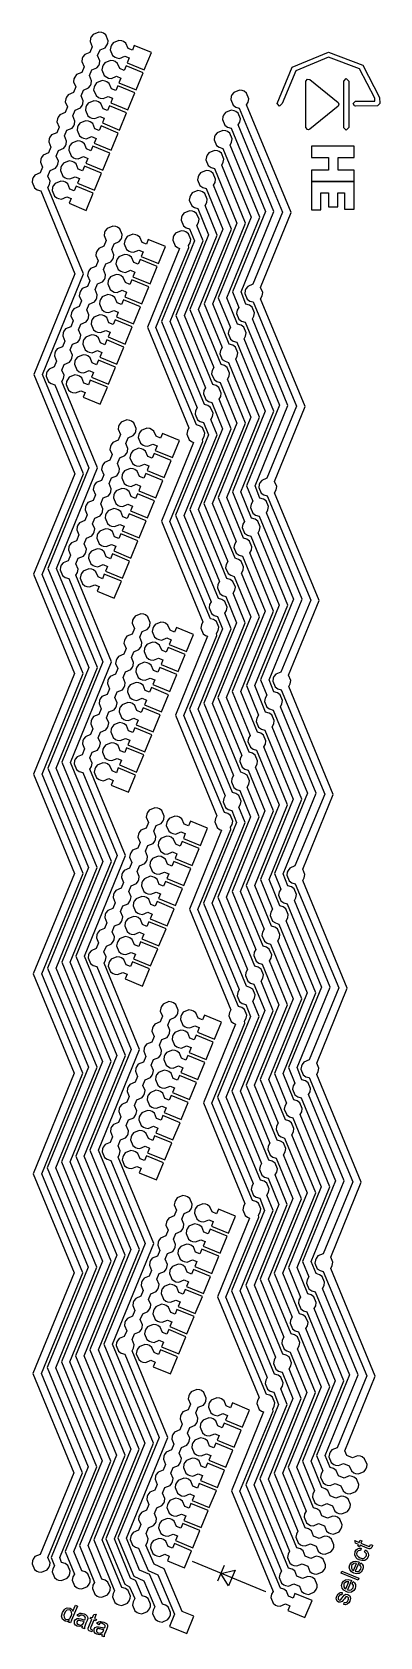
# Model space of a CAD drawing. Header units: millimetres. Extents: x 13 to 54, y 15 to 202.
import ezdxf

# ---------------------------------------------------------------- set-up
doc = ezdxf.new("R2010")
doc.units = ezdxf.units.MM
doc.layers.add('Default', color=70, linetype='Continuous')

msp = doc.modelspace()

# ---------------------------------------------------------------- linework, layer by layer
at = {"layer": 'Default'}
for points in [[(15.438, 23.2037, 1.2), (15.438, 23.2037, -0.2), (15.4566, 23.4708, -0.2), (15.2039, 24.0789, -0.2), (19.2512, 33.9952, -0.2), (14.4647, 45.5884, -0.2), (19.2711, 57.3438, -0.2), (14.4847, 68.9371, -0.2), (19.2911, 80.6925, -0.2), (14.5047, 92.2857, -0.2), (19.3111, 104.0411, -0.2), (14.5246, 115.6344, -0.2), (19.3311, 127.3898, -0.2), (14.5446, 138.983, -0.2), (19.3511, 150.7385, -0.2), (14.5646, 162.3317, -0.2), (19.371, 174.0871, -0.2), (15.205, 184.1877, -0.2), (15.3895, 184.5237, -0.2), (15.4566, 184.9082, -0.2), (15.2039, 185.5163, -0.2), (15.4784, 186.1816, -0.2), (16.0865, 186.4343, -0.2), (16.294, 186.7151, -0.2), (16.3748, 186.9107, -0.2), (16.4257, 187.2561, -0.2), (16.173, 187.8642, -0.2), (16.4476, 188.5294, -0.2), (17.0557, 188.7822, -0.2), (17.2631, 189.0629, -0.2), (17.3439, 189.2586, -0.2), (17.3949, 189.6039, -0.2), (17.1421, 190.212, -0.2), (17.4167, 190.8773, -0.2), (18.0248, 191.13, -0.2), (18.2323, 191.4108, -0.2), (18.313, 191.6064, -0.2), (18.364, 191.9518, -0.2), (18.1112, 192.5599, -0.2), (18.3858, 193.2251, -0.2), (18.9939, 193.4779, -0.2), (19.2014, 193.7586, -0.2), (19.2821, 193.9543, -0.2), (19.3331, 194.2996, -0.2), (19.0803, 194.9078, -0.2), (19.3549, 195.573, -0.2), (19.963, 195.8258, -0.2), (20.1705, 196.1065, -0.2), (20.2512, 196.3021, -0.2), (20.3022, 196.6475, -0.2), (20.0494, 197.2556, -0.2), (20.324, 197.9208, -0.2), (20.9321, 198.1736, -0.2), (21.1396, 198.4543, -0.2), (21.2204, 198.65, -0.2), (21.2713, 198.9954, -0.2), (21.0185, 199.6035, -0.2), (21.2931, 200.2687, -0.2), (21.9012, 200.5215, -0.2), (22.1087, 200.8022, -0.2), (22.1895, 200.9979, -0.2), (22.2404, 201.3432, -0.2), (21.9647, 202.0066, -0.2), (21.6839, 202.2141, -0.2), (21.4883, 202.2948, -0.2), (21.1429, 202.3458, -0.2), (20.4795, 202.07, -0.2), (20.2721, 201.7893, -0.2), (20.1913, 201.5936, -0.2), (20.1403, 201.2483, -0.2), (20.3931, 200.6402, -0.2), (20.1185, 199.975, -0.2), (19.5104, 199.7222, -0.2), (19.3029, 199.4414, -0.2), (19.2222, 199.2458, -0.2), (19.1712, 198.9004, -0.2), (19.424, 198.2923, -0.2), (19.1494, 197.6271, -0.2), (18.5413, 197.3743, -0.2), (18.3338, 197.0936, -0.2), (18.2531, 196.8979, -0.2), (18.2021, 196.5526, -0.2), (18.4549, 195.9445, -0.2), (18.1803, 195.2792, -0.2), (17.5722, 195.0265, -0.2), (17.3647, 194.7457, -0.2), (17.284, 194.5501, -0.2), (17.233, 194.2047, -0.2), (17.4858, 193.5966, -0.2), (17.2112, 192.9314, -0.2), (16.6031, 192.6786, -0.2), (16.3956, 192.3979, -0.2), (16.3148, 192.2022, -0.2), (16.2639, 191.8569, -0.2), (16.5167, 191.2488, -0.2), (16.2421, 190.5835, -0.2), (15.634, 190.3308, -0.2), (15.4265, 190.05, -0.2), (15.3457, 189.8544, -0.2), (15.2948, 189.509, -0.2), (15.5475, 188.9009, -0.2), (15.273, 188.2357, -0.2), (14.6648, 187.9829, -0.2), (14.4574, 187.7022, -0.2), (14.3766, 187.5065, -0.2), (14.3257, 187.1612, -0.2), (14.5784, 186.5531, -0.2), (14.3038, 185.8878, -0.2), (13.6957, 185.6351, -0.2), (13.4883, 185.3543, -0.2), (13.4075, 185.1587, -0.2), (13.3565, 184.8133, -0.2), (13.6323, 184.1499, -0.2), (13.9522, 183.9263, -0.2), (14.3596, 183.8039, -0.2), (18.3648, 174.0903, -0.2), (13.5584, 162.3349, -0.2), (18.3448, 150.7416, -0.2), (13.5384, 138.9862, -0.2), (18.3248, 127.393, -0.2), (13.5184, 115.6375, -0.2), (18.3049, 104.0443, -0.2), (13.4984, 92.2889, -0.2), (18.2849, 80.6957, -0.2), (13.4784, 68.9402, -0.2), (18.2649, 57.347, -0.2), (13.4585, 45.5916, -0.2), (18.2449, 33.9983, -0.2), (14.3038, 24.4504, -0.2), (13.6957, 24.1976, -0.2), (13.4883, 23.9169, -0.2), (13.4075, 23.7212, -0.2), (13.3565, 23.3759, -0.2), (13.6323, 22.7125, -0.2), (13.913, 22.505, -0.2), (14.1087, 22.4243, -0.2), (14.454, 22.3733, -0.2), (15.1174, 22.649, -0.2), (15.3249, 22.9298, -0.2), (15.438, 23.2037, -0.2)], [(26.4721, 197.9478, 1.2), (26.4721, 197.9478, -0.2), (27.2958, 199.9435, -0.2), (25.3001, 200.7672, -0.2), (25.074, 200.2194, -0.2), (24.5653, 200.4294, -0.2), (24.3125, 201.0375, -0.2), (24.0318, 201.245, -0.2), (23.8361, 201.3257, -0.2), (23.4908, 201.3767, -0.2), (22.8274, 201.1009, -0.2), (22.6199, 200.8202, -0.2), (22.5392, 200.6245, -0.2), (22.4882, 200.2792, -0.2), (22.7639, 199.6158, -0.2), (23.0447, 199.4083, -0.2), (23.2403, 199.3275, -0.2), (23.5857, 199.2766, -0.2), (24.1938, 199.5294, -0.2), (24.7025, 199.3194, -0.2), (24.4764, 198.7716, -0.2), (26.4721, 197.9478, -0.2)], [(25.5029, 195.6, 1.2), (25.5029, 195.6, -0.2), (26.3267, 197.5956, -0.2), (24.331, 198.4194, -0.2), (24.1049, 197.8715, -0.2), (23.5962, 198.0815, -0.2), (23.3434, 198.6896, -0.2), (23.0627, 198.8971, -0.2), (22.867, 198.9779, -0.2), (22.5217, 199.0288, -0.2), (21.8583, 198.7531, -0.2), (21.6508, 198.4723, -0.2), (21.57, 198.2767, -0.2), (21.5191, 197.9313, -0.2), (21.7948, 197.2679, -0.2), (22.0756, 197.0605, -0.2), (22.2712, 196.9797, -0.2), (22.6166, 196.9287, -0.2), (23.2247, 197.1815, -0.2), (23.7334, 196.9715, -0.2), (23.5073, 196.4237, -0.2), (25.5029, 195.6, -0.2)], [(51.0353, 193.7357, 1.2), (51.0353, 193.7357, -0.2), (50.8737, 193.9932, -0.2), (51.1594, 194.2796, -0.2), (53.4217, 194.2857, -0.2), (53.4179, 194.3698, -0.2), (53.4097, 194.4959, -0.2), (53.3977, 194.6216, -0.2), (51.6157, 198.0506, -0.2), (48.0034, 199.4234, -0.2), (44.1653, 197.8311, -0.2), (42.5728, 193.9931, -0.2), (42.2864, 193.7067, -0.2), (42, 193.9931, -0.2), (43.7604, 198.236, -0.2), (48.0034, 199.9962, -0.2), (51.9968, 198.4782, -0.2), (53.9668, 194.6872, -0.2), (54, 194, -0.2), (53.7143, 193.7136, -0.2), (51.1609, 193.7068, -0.2), (51.0353, 193.7357, -0.2)], [(49.7895, 191.1738, 1.2), (49.7895, 191.1738, -0.2), (49.789, 191.1909, -0.2), (49.789, 196.6199, -0.2), (50.0754, 196.9063, -0.2), (50.3618, 196.6199, -0.2), (50.3618, 191.1909, -0.2), (50.0754, 190.9045, -0.2), (49.7895, 191.1738, -0.2)], [(24.5338, 193.2521, 1.2), (24.5338, 193.2521, -0.2), (25.3576, 195.2478, -0.2), (23.3619, 196.0715, -0.2), (23.1358, 195.5237, -0.2), (22.6271, 195.7337, -0.2), (22.3743, 196.3418, -0.2), (22.0936, 196.5493, -0.2), (21.8979, 196.63, -0.2), (21.5526, 196.681, -0.2), (20.8892, 196.4052, -0.2), (20.6817, 196.1245, -0.2), (20.6009, 195.9288, -0.2), (20.55, 195.5835, -0.2), (20.8257, 194.9201, -0.2), (21.1065, 194.7126, -0.2), (21.3021, 194.6318, -0.2), (21.6475, 194.5809, -0.2), (22.2556, 194.8337, -0.2), (22.7643, 194.6237, -0.2), (22.5382, 194.0758, -0.2), (24.5338, 193.2521, -0.2)], [(51.1448, 33.9287, 1.2), (51.1448, 33.9287, -0.2), (51.4902, 33.8778, -0.2), (52.1536, 34.1535, -0.2), (52.3611, 34.4343, -0.2), (52.4741, 34.7082, -0.2), (52.4928, 34.9753, -0.2), (52.217, 35.6387, -0.2), (51.9363, 35.8462, -0.2), (51.7406, 35.9269, -0.2), (51.3953, 35.9779, -0.2), (50.7872, 35.7251, -0.2), (50.1219, 35.9997, -0.2), (49.8921, 36.5525, -0.2), (53.4549, 45.2948, -0.2), (48.2548, 57.8832, -0.2), (48.4393, 58.2192, -0.2), (48.5064, 58.6037, -0.2), (48.2536, 59.2118, -0.2), (51.8164, 67.9541, -0.2), (46.6163, 80.5425, -0.2), (46.8008, 80.8785, -0.2), (46.8679, 81.263, -0.2), (46.6151, 81.8711, -0.2), (50.1779, 90.6134, -0.2), (44.9778, 103.2017, -0.2), (45.1623, 103.5378, -0.2), (45.2294, 103.9223, -0.2), (44.9766, 104.5304, -0.2), (48.5394, 113.2727, -0.2), (43.3393, 125.861, -0.2), (43.5238, 126.1971, -0.2), (43.5909, 126.5815, -0.2), (43.3381, 127.1897, -0.2), (46.9009, 135.932, -0.2), (41.7008, 148.5203, -0.2), (41.8853, 148.8564, -0.2), (41.9524, 149.2408, -0.2), (41.6996, 149.8489, -0.2), (45.2624, 158.5913, -0.2), (40.0623, 171.1796, -0.2), (40.2468, 171.5156, -0.2), (40.3139, 171.9001, -0.2), (40.0611, 172.5082, -0.2), (43.6239, 181.2506, -0.2), (38.4238, 193.8389, -0.2), (38.6083, 194.1749, -0.2), (38.6754, 194.5594, -0.2), (38.3997, 195.2228, -0.2), (38.1189, 195.4303, -0.2), (37.9233, 195.511, -0.2), (37.5779, 195.562, -0.2), (36.9145, 195.2862, -0.2), (36.707, 195.0055, -0.2), (36.6263, 194.8098, -0.2), (36.5753, 194.4645, -0.2), (36.8511, 193.8011, -0.2), (37.1709, 193.5775, -0.2), (37.5393, 193.4712, -0.2), (42.6338, 181.2929, -0.2), (39.1611, 172.8797, -0.2), (38.553, 172.627, -0.2), (38.3455, 172.3462, -0.2), (38.2648, 172.1506, -0.2), (38.2138, 171.8052, -0.2), (38.4896, 171.1418, -0.2), (38.8094, 170.9182, -0.2), (39.1778, 170.8119, -0.2), (44.2723, 158.6336, -0.2), (40.7996, 150.2204, -0.2), (40.1915, 149.9677, -0.2), (39.984, 149.6869, -0.2), (39.9033, 149.4913, -0.2), (39.8523, 149.1459, -0.2), (40.1281, 148.4825, -0.2), (40.4479, 148.2589, -0.2), (40.8163, 148.1527, -0.2), (45.9108, 135.9743, -0.2), (42.4381, 127.5611, -0.2), (41.83, 127.3084, -0.2), (41.6225, 127.0276, -0.2), (41.5418, 126.832, -0.2), (41.4908, 126.4866, -0.2), (41.7666, 125.8232, -0.2), (42.0864, 125.5996, -0.2), (42.4548, 125.4934, -0.2), (47.5493, 113.315, -0.2), (44.0766, 104.9019, -0.2), (43.4685, 104.6491, -0.2), (43.261, 104.3683, -0.2), (43.1803, 104.1727, -0.2), (43.1293, 103.8273, -0.2), (43.4051, 103.164, -0.2), (43.725, 102.9403, -0.2), (44.0933, 102.8341, -0.2), (49.1878, 90.6557, -0.2), (45.7151, 82.2426, -0.2), (45.107, 81.9898, -0.2), (44.8995, 81.7091, -0.2), (44.8188, 81.5134, -0.2), (44.7678, 81.1681, -0.2), (45.0436, 80.5047, -0.2), (45.3635, 80.281, -0.2), (45.7318, 80.1748, -0.2), (50.8263, 67.9964, -0.2), (47.3536, 59.5833, -0.2), (46.7455, 59.3305, -0.2), (46.538, 59.0498, -0.2), (46.4573, 58.8541, -0.2), (46.4063, 58.5088, -0.2), (46.6821, 57.8454, -0.2), (47.002, 57.6217, -0.2), (47.3703, 57.5155, -0.2), (52.4648, 45.3371, -0.2), (48.9921, 36.924, -0.2), (48.384, 36.6712, -0.2), (48.1765, 36.3905, -0.2), (48.0958, 36.1948, -0.2), (48.0448, 35.8495, -0.2), (48.3206, 35.1861, -0.2), (48.6013, 34.9786, -0.2), (48.797, 34.8979, -0.2), (49.1423, 34.8469, -0.2), (49.7504, 35.0997, -0.2), (50.4157, 34.8251, -0.2), (50.6684, 34.217, -0.2), (50.9492, 34.0095, -0.2), (51.1448, 33.9287, -0.2)], [(45.6617, 190.9302, 1.2), (45.6617, 190.9302, -0.2), (45.5234, 190.9571, -0.2), (45.3595, 191.2161, -0.2), (45.3595, 196.5948, -0.2), (45.5234, 196.8537, -0.2), (45.8276, 196.8163, -0.2), (49.1046, 194.1268, -0.2), (49.204, 193.9055, -0.2), (49.1046, 193.6841, -0.2), (45.8276, 190.9947, -0.2), (45.6617, 190.9302, -0.2)], [(23.5647, 190.9042, 1.2), (23.5647, 190.9042, -0.2), (24.3885, 192.8999, -0.2), (22.3928, 193.7237, -0.2), (22.1667, 193.1758, -0.2), (21.658, 193.3858, -0.2), (21.4052, 193.9939, -0.2), (21.1244, 194.2014, -0.2), (20.9288, 194.2822, -0.2), (20.5834, 194.3331, -0.2), (19.92, 194.0574, -0.2), (19.7126, 193.7766, -0.2), (19.6318, 193.581, -0.2), (19.5809, 193.2356, -0.2), (19.8566, 192.5722, -0.2), (20.1373, 192.3647, -0.2), (20.333, 192.284, -0.2), (20.6784, 192.233, -0.2), (21.2865, 192.4858, -0.2), (21.7952, 192.2758, -0.2), (21.569, 191.728, -0.2), (23.5647, 190.9042, -0.2)], [(50.1757, 31.5809, 1.2), (50.1757, 31.5809, -0.2), (50.5211, 31.5299, -0.2), (51.1845, 31.8057, -0.2), (51.3919, 32.0864, -0.2), (51.505, 32.3603, -0.2), (51.5237, 32.6274, -0.2), (51.2479, 33.2908, -0.2), (50.9672, 33.4983, -0.2), (50.7715, 33.5791, -0.2), (50.4262, 33.63, -0.2), (49.818, 33.3772, -0.2), (49.1528, 33.6518, -0.2), (48.9001, 34.2599, -0.2), (48.5802, 34.4836, -0.2), (48.1727, 34.606, -0.2), (47.6144, 36.0272, -0.2), (51.4517, 45.4347, -0.2), (47.2857, 55.5353, -0.2), (47.4702, 55.8713, -0.2), (47.5373, 56.2558, -0.2), (47.2616, 56.9192, -0.2), (46.9417, 57.1429, -0.2), (46.5342, 57.2652, -0.2), (45.9759, 58.6864, -0.2), (49.8132, 68.094, -0.2), (45.6472, 78.1946, -0.2), (45.8317, 78.5306, -0.2), (45.8988, 78.9151, -0.2), (45.623, 79.5785, -0.2), (45.3032, 79.8021, -0.2), (44.8957, 79.9245, -0.2), (44.3374, 81.3457, -0.2), (48.1747, 90.7533, -0.2), (44.0087, 100.8539, -0.2), (44.1932, 101.1899, -0.2), (44.2603, 101.5744, -0.2), (43.9845, 102.2378, -0.2), (43.6647, 102.4614, -0.2), (43.2572, 102.5838, -0.2), (42.6989, 104.005, -0.2), (46.5362, 113.4126, -0.2), (42.3702, 123.5132, -0.2), (42.5547, 123.8492, -0.2), (42.6218, 124.2337, -0.2), (42.346, 124.8971, -0.2), (42.0262, 125.1207, -0.2), (41.6187, 125.2431, -0.2), (41.0604, 126.6643, -0.2), (44.8977, 136.0719, -0.2), (40.7317, 146.1725, -0.2), (40.9162, 146.5085, -0.2), (40.9833, 146.893, -0.2), (40.7075, 147.5564, -0.2), (40.3877, 147.78, -0.2), (39.9802, 147.9024, -0.2), (39.4219, 149.3236, -0.2), (43.2592, 158.7312, -0.2), (39.0932, 168.8318, -0.2), (39.2777, 169.1678, -0.2), (39.3448, 169.5523, -0.2), (39.069, 170.2157, -0.2), (38.7492, 170.4393, -0.2), (38.3417, 170.5617, -0.2), (37.7834, 171.9829, -0.2), (41.6207, 181.3904, -0.2), (37.4547, 191.491, -0.2), (37.6392, 191.8271, -0.2), (37.7063, 192.2116, -0.2), (37.4305, 192.8749, -0.2), (37.1498, 193.0824, -0.2), (36.9541, 193.1632, -0.2), (36.6088, 193.2141, -0.2), (35.9454, 192.9384, -0.2), (35.7379, 192.6576, -0.2), (35.6572, 192.462, -0.2), (35.6062, 192.1166, -0.2), (35.882, 191.4532, -0.2), (36.2018, 191.2296, -0.2), (36.6093, 191.1072, -0.2), (40.6145, 181.3936, -0.2), (36.7771, 171.986, -0.2), (37.4963, 170.1779, -0.2), (37.3118, 169.8418, -0.2), (37.2447, 169.4574, -0.2), (37.5205, 168.794, -0.2), (37.8403, 168.5703, -0.2), (38.2478, 168.4479, -0.2), (42.253, 158.7343, -0.2), (38.4156, 149.3268, -0.2), (39.1348, 147.5186, -0.2), (38.9503, 147.1825, -0.2), (38.8832, 146.7981, -0.2), (39.159, 146.1347, -0.2), (39.4788, 145.911, -0.2), (39.8863, 145.7887, -0.2), (43.8915, 136.075, -0.2), (40.0541, 126.6675, -0.2), (40.7733, 124.8593, -0.2), (40.5888, 124.5233, -0.2), (40.5217, 124.1388, -0.2), (40.7975, 123.4754, -0.2), (41.1173, 123.2518, -0.2), (41.5248, 123.1294, -0.2), (45.53, 113.4157, -0.2), (41.6926, 104.0082, -0.2), (42.4118, 102.2, -0.2), (42.2273, 101.864, -0.2), (42.1602, 101.4795, -0.2), (42.436, 100.8161, -0.2), (42.7558, 100.5925, -0.2), (43.1633, 100.4701, -0.2), (47.1685, 90.7565, -0.2), (43.3311, 81.3489, -0.2), (44.0503, 79.5407, -0.2), (43.8658, 79.2047, -0.2), (43.7987, 78.8202, -0.2), (44.0745, 78.1568, -0.2), (44.3943, 77.9332, -0.2), (44.8018, 77.8108, -0.2), (48.807, 68.0972, -0.2), (44.9696, 58.6896, -0.2), (45.6888, 56.8814, -0.2), (45.5043, 56.5454, -0.2), (45.4372, 56.1609, -0.2), (45.713, 55.4975, -0.2), (46.0328, 55.2739, -0.2), (46.4403, 55.1515, -0.2), (50.4455, 45.4379, -0.2), (46.6081, 36.0303, -0.2), (47.3273, 34.2221, -0.2), (47.1428, 33.8861, -0.2), (47.0757, 33.5016, -0.2), (47.3515, 32.8382, -0.2), (47.6322, 32.6308, -0.2), (47.8279, 32.55, -0.2), (48.1732, 32.499, -0.2), (48.7813, 32.7518, -0.2), (49.4466, 32.4772, -0.2), (49.6993, 31.8691, -0.2), (49.9801, 31.6616, -0.2), (50.1757, 31.5809, -0.2)], [(22.5956, 188.5564, 1.2), (22.5956, 188.5564, -0.2), (23.4193, 190.5521, -0.2), (21.4237, 191.3758, -0.2), (21.1975, 190.828, -0.2), (20.6888, 191.038, -0.2), (20.4361, 191.6461, -0.2), (20.1553, 191.8535, -0.2), (19.9597, 191.9343, -0.2), (19.6143, 191.9853, -0.2), (18.9509, 191.7095, -0.2), (18.7435, 191.4288, -0.2), (18.6627, 191.2331, -0.2), (18.6117, 190.8878, -0.2), (18.8875, 190.2244, -0.2), (19.1682, 190.0169, -0.2), (19.3639, 189.9361, -0.2), (19.7092, 189.8852, -0.2), (20.3173, 190.1379, -0.2), (20.826, 189.928, -0.2), (20.5999, 189.3801, -0.2), (22.5956, 188.5564, -0.2)], [(21.6265, 186.2085, 1.2), (21.6265, 186.2085, -0.2), (22.4502, 188.2042, -0.2), (20.4546, 189.028, -0.2), (20.2284, 188.4801, -0.2), (19.7197, 188.6901, -0.2), (19.467, 189.2982, -0.2), (19.1862, 189.5057, -0.2), (18.9906, 189.5865, -0.2), (18.6452, 189.6374, -0.2), (17.9818, 189.3617, -0.2), (17.7743, 189.0809, -0.2), (17.6936, 188.8853, -0.2), (17.6426, 188.5399, -0.2), (17.9184, 187.8765, -0.2), (18.1991, 187.669, -0.2), (18.3948, 187.5883, -0.2), (18.7401, 187.5373, -0.2), (19.3482, 187.7901, -0.2), (19.8569, 187.5801, -0.2), (19.6308, 187.0323, -0.2), (21.6265, 186.2085, -0.2)], [(49.2066, 29.233, 1.2), (49.2066, 29.233, -0.2), (49.552, 29.1821, -0.2), (50.2154, 29.4578, -0.2), (50.4228, 29.7386, -0.2), (50.5359, 30.0125, -0.2), (50.5545, 30.2796, -0.2), (50.2788, 30.943, -0.2), (49.998, 31.1504, -0.2), (49.8024, 31.2312, -0.2), (49.457, 31.2822, -0.2), (48.8489, 31.0294, -0.2), (48.1837, 31.304, -0.2), (47.9309, 31.9121, -0.2), (47.6111, 32.1357, -0.2), (47.2036, 32.2581, -0.2), (45.9559, 35.3378, -0.2), (49.7932, 44.7454, -0.2), (46.3166, 53.1875, -0.2), (46.5011, 53.5235, -0.2), (46.5682, 53.908, -0.2), (46.2924, 54.5714, -0.2), (45.9726, 54.795, -0.2), (45.5651, 54.9174, -0.2), (44.3174, 57.9971, -0.2), (48.1547, 67.4046, -0.2), (44.6781, 75.8468, -0.2), (44.8626, 76.1828, -0.2), (44.9297, 76.5673, -0.2), (44.6539, 77.2307, -0.2), (44.3341, 77.4543, -0.2), (43.9266, 77.5767, -0.2), (42.6789, 80.6564, -0.2), (46.5162, 90.0639, -0.2), (43.0396, 98.506, -0.2), (43.2241, 98.8421, -0.2), (43.2912, 99.2266, -0.2), (43.0154, 99.8899, -0.2), (42.6956, 100.1136, -0.2), (42.2881, 100.236, -0.2), (41.0404, 103.3156, -0.2), (44.8777, 112.7232, -0.2), (41.4011, 121.1653, -0.2), (41.5856, 121.5014, -0.2), (41.6527, 121.8858, -0.2), (41.3769, 122.5492, -0.2), (41.0571, 122.7729, -0.2), (40.6496, 122.8952, -0.2), (39.4019, 125.9749, -0.2), (43.2392, 135.3825, -0.2), (39.7626, 143.8246, -0.2), (39.9471, 144.1606, -0.2), (40.0142, 144.5451, -0.2), (39.7384, 145.2085, -0.2), (39.4186, 145.4321, -0.2), (39.0111, 145.5545, -0.2), (37.7634, 148.6342, -0.2), (41.6007, 158.0418, -0.2), (38.1241, 166.4839, -0.2), (38.3086, 166.8199, -0.2), (38.3757, 167.2044, -0.2), (38.0999, 167.8678, -0.2), (37.7801, 168.0914, -0.2), (37.3726, 168.2138, -0.2), (36.1249, 171.2935, -0.2), (39.9622, 180.7011, -0.2), (36.4856, 189.1432, -0.2), (36.6701, 189.4792, -0.2), (36.7372, 189.8637, -0.2), (36.4614, 190.5271, -0.2), (36.1807, 190.7346, -0.2), (35.985, 190.8153, -0.2), (35.6397, 190.8663, -0.2), (34.9763, 190.5905, -0.2), (34.7688, 190.3098, -0.2), (34.688, 190.1141, -0.2), (34.6371, 189.7688, -0.2), (34.9128, 189.1054, -0.2), (35.2327, 188.8818, -0.2), (35.6402, 188.7594, -0.2), (38.956, 180.7042, -0.2), (35.1187, 171.2967, -0.2), (36.5272, 167.83, -0.2), (36.3427, 167.494, -0.2), (36.2756, 167.1095, -0.2), (36.5513, 166.4461, -0.2), (36.8712, 166.2225, -0.2), (37.2787, 166.1001, -0.2), (40.5945, 158.045, -0.2), (36.7572, 148.6374, -0.2), (38.1657, 145.1707, -0.2), (37.9812, 144.8347, -0.2), (37.9141, 144.4502, -0.2), (38.1898, 143.7868, -0.2), (38.5097, 143.5632, -0.2), (38.9172, 143.4408, -0.2), (42.233, 135.3857, -0.2), (38.3957, 125.9781, -0.2), (39.8042, 122.5114, -0.2), (39.6197, 122.1754, -0.2), (39.5526, 121.7909, -0.2), (39.8283, 121.1275, -0.2), (40.1482, 120.9039, -0.2), (40.5557, 120.7815, -0.2), (43.8715, 112.7264, -0.2), (40.0342, 103.3188, -0.2), (41.4427, 99.8521, -0.2), (41.2582, 99.5161, -0.2), (41.1911, 99.1316, -0.2), (41.4668, 98.4682, -0.2), (41.7867, 98.2446, -0.2), (42.1942, 98.1222, -0.2), (45.51, 90.0671, -0.2), (41.6727, 80.6595, -0.2), (43.0812, 77.1929, -0.2), (42.8967, 76.8568, -0.2), (42.8296, 76.4723, -0.2), (43.1054, 75.809, -0.2), (43.4252, 75.5853, -0.2), (43.8327, 75.4629, -0.2), (47.1485, 67.4078, -0.2), (43.3112, 58.0002, -0.2), (44.7197, 54.5336, -0.2), (44.5352, 54.1975, -0.2), (44.4681, 53.8131, -0.2), (44.7439, 53.1497, -0.2), (45.0637, 52.926, -0.2), (45.4712, 52.8037, -0.2), (48.787, 44.7485, -0.2), (44.9497, 35.3409, -0.2), (46.3582, 31.8743, -0.2), (46.1737, 31.5383, -0.2), (46.1066, 31.1538, -0.2), (46.3824, 30.4904, -0.2), (46.6631, 30.2829, -0.2), (46.8588, 30.2021, -0.2), (47.2041, 30.1512, -0.2), (47.8122, 30.404, -0.2), (48.4774, 30.1294, -0.2), (48.7302, 29.5213, -0.2), (49.011, 29.3138, -0.2), (49.2066, 29.233, -0.2)], [(48.2375, 26.8852, 1.2), (48.2375, 26.8852, -0.2), (48.5828, 26.8342, -0.2), (49.2462, 27.11, -0.2), (49.4537, 27.3907, -0.2), (49.5668, 27.6646, -0.2), (49.5854, 27.9317, -0.2), (49.3097, 28.5951, -0.2), (49.0289, 28.8026, -0.2), (48.8333, 28.8833, -0.2), (48.4879, 28.9343, -0.2), (47.8798, 28.6815, -0.2), (47.2146, 28.9561, -0.2), (46.9618, 29.5642, -0.2), (46.642, 29.7879, -0.2), (46.2345, 29.9102, -0.2), (44.2974, 34.6484, -0.2), (48.1348, 44.056, -0.2), (45.3475, 50.8396, -0.2), (45.532, 51.1756, -0.2), (45.5991, 51.5601, -0.2), (45.3233, 52.2235, -0.2), (45.0034, 52.4471, -0.2), (44.596, 52.5695, -0.2), (42.6589, 57.3077, -0.2), (46.4963, 66.7153, -0.2), (43.709, 73.4989, -0.2), (43.8935, 73.8349, -0.2), (43.9606, 74.2194, -0.2), (43.6848, 74.8828, -0.2), (43.3649, 75.1064, -0.2), (42.9575, 75.2288, -0.2), (41.0204, 79.967, -0.2), (44.8577, 89.3746, -0.2), (42.0705, 96.1582, -0.2), (42.255, 96.4942, -0.2), (42.3221, 96.8787, -0.2), (42.0463, 97.5421, -0.2), (41.7264, 97.7657, -0.2), (41.319, 97.8881, -0.2), (39.3819, 102.6263, -0.2), (43.2192, 112.0338, -0.2), (40.432, 118.8175, -0.2), (40.6165, 119.1535, -0.2), (40.6836, 119.538, -0.2), (40.4078, 120.2014, -0.2), (40.0879, 120.425, -0.2), (39.6805, 120.5474, -0.2), (37.7434, 125.2856, -0.2), (41.5807, 134.6931, -0.2), (38.7935, 141.4768, -0.2), (38.978, 141.8128, -0.2), (39.0451, 142.1973, -0.2), (38.7693, 142.8607, -0.2), (38.4494, 143.0843, -0.2), (38.042, 143.2067, -0.2), (36.1049, 147.9449, -0.2), (39.9422, 157.3524, -0.2), (37.155, 164.1361, -0.2), (37.3395, 164.4721, -0.2), (37.4066, 164.8566, -0.2), (37.1308, 165.52, -0.2), (36.8109, 165.7436, -0.2), (36.4035, 165.866, -0.2), (34.4664, 170.6041, -0.2), (38.3037, 180.0117, -0.2), (35.5165, 186.7953, -0.2), (35.701, 187.1314, -0.2), (35.7681, 187.5158, -0.2), (35.4923, 188.1792, -0.2), (35.2116, 188.3867, -0.2), (35.0159, 188.4675, -0.2), (34.6706, 188.5184, -0.2), (34.0072, 188.2427, -0.2), (33.7997, 187.9619, -0.2), (33.7189, 187.7663, -0.2), (33.668, 187.4209, -0.2), (33.9437, 186.7575, -0.2), (34.2636, 186.5339, -0.2), (34.6711, 186.4115, -0.2), (37.2975, 180.0149, -0.2), (33.4602, 170.6073, -0.2), (35.5581, 165.4822, -0.2), (35.3736, 165.1461, -0.2), (35.3065, 164.7616, -0.2), (35.5822, 164.0983, -0.2), (35.9021, 163.8746, -0.2), (36.3096, 163.7522, -0.2), (38.936, 157.3556, -0.2), (35.0987, 147.948, -0.2), (37.1966, 142.8229, -0.2), (37.0121, 142.4868, -0.2), (36.945, 142.1024, -0.2), (37.2207, 141.439, -0.2), (37.5406, 141.2153, -0.2), (37.9481, 141.0929, -0.2), (40.5745, 134.6963, -0.2), (36.7372, 125.2887, -0.2), (38.8351, 120.1636, -0.2), (38.6506, 119.8276, -0.2), (38.5835, 119.4431, -0.2), (38.8592, 118.7797, -0.2), (39.1791, 118.556, -0.2), (39.5866, 118.4337, -0.2), (42.213, 112.037, -0.2), (38.3757, 102.6294, -0.2), (40.4736, 97.5043, -0.2), (40.2891, 97.1683, -0.2), (40.222, 96.7838, -0.2), (40.4977, 96.1204, -0.2), (40.8176, 95.8968, -0.2), (41.2251, 95.7744, -0.2), (43.8515, 89.3777, -0.2), (40.0142, 79.9702, -0.2), (42.1121, 74.845, -0.2), (41.9276, 74.509, -0.2), (41.8605, 74.1245, -0.2), (42.1362, 73.4611, -0.2), (42.4561, 73.2375, -0.2), (42.8636, 73.1151, -0.2), (45.49, 66.7184, -0.2), (41.6527, 57.3109, -0.2), (43.7506, 52.1857, -0.2), (43.5661, 51.8497, -0.2), (43.499, 51.4652, -0.2), (43.7747, 50.8018, -0.2), (44.0946, 50.5782, -0.2), (44.5021, 50.4558, -0.2), (47.1285, 44.0591, -0.2), (43.2912, 34.6516, -0.2), (45.3891, 29.5264, -0.2), (45.2046, 29.1904, -0.2), (45.1375, 28.8059, -0.2), (45.4132, 28.1425, -0.2), (45.694, 27.935, -0.2), (45.8896, 27.8543, -0.2), (46.235, 27.8033, -0.2), (46.8431, 28.0561, -0.2), (47.5083, 27.7815, -0.2), (47.7611, 27.1734, -0.2), (48.0418, 26.9659, -0.2), (48.2375, 26.8852, -0.2)], [(46, 184.8799, 0.8), (46, 184.8799, -0.2), (50.9781, 184.8799, -0.2), (50.9781, 186.1964, -0.2), (49.1243, 186.1964, -0.2), (49.1243, 187.6834, -0.2), (50.9781, 187.6834, -0.2), (50.9781, 189, -0.2), (46, 189, -0.2), (46, 187.6834, -0.2), (47.9763, 187.6834, -0.2), (47.9763, 186.1964, -0.2), (46, 186.1964, -0.2), (46, 184.8799, -0.2)], [(20.6574, 183.8607, 1.2), (20.6574, 183.8607, -0.2), (21.4811, 185.8564, -0.2), (19.4854, 186.6801, -0.2), (19.2593, 186.1323, -0.2), (18.7506, 186.3423, -0.2), (18.4978, 186.9504, -0.2), (18.2171, 187.1578, -0.2), (18.0214, 187.2386, -0.2), (17.6761, 187.2896, -0.2), (17.0127, 187.0138, -0.2), (16.8052, 186.7331, -0.2), (16.7245, 186.5374, -0.2), (16.6735, 186.1921, -0.2), (16.9493, 185.5287, -0.2), (17.23, 185.3212, -0.2), (17.4257, 185.2404, -0.2), (17.771, 185.1895, -0.2), (18.3791, 185.4422, -0.2), (18.8878, 185.2323, -0.2), (18.6617, 184.6844, -0.2), (20.6574, 183.8607, -0.2)], [(47.2684, 24.5373, 1.2), (47.2684, 24.5373, -0.2), (47.6137, 24.4864, -0.2), (48.2771, 24.7621, -0.2), (48.4846, 25.0429, -0.2), (48.5977, 25.3168, -0.2), (48.6163, 25.5839, -0.2), (48.3406, 26.2473, -0.2), (48.0598, 26.4547, -0.2), (47.8642, 26.5355, -0.2), (47.5188, 26.5864, -0.2), (46.9107, 26.3337, -0.2), (46.2455, 26.6083, -0.2), (45.9927, 27.2164, -0.2), (45.6728, 27.44, -0.2), (45.2654, 27.5624, -0.2), (42.6389, 33.959, -0.2), (46.4763, 43.3666, -0.2), (44.3784, 48.4918, -0.2), (44.5629, 48.8278, -0.2), (44.63, 49.2123, -0.2), (44.3542, 49.8757, -0.2), (44.0343, 50.0993, -0.2), (43.6269, 50.2217, -0.2), (41.0004, 56.6183, -0.2), (44.8378, 66.0259, -0.2), (42.7399, 71.151, -0.2), (42.9244, 71.4871, -0.2), (42.9915, 71.8716, -0.2), (42.7157, 72.5349, -0.2), (42.3958, 72.7586, -0.2), (41.9884, 72.881, -0.2), (39.3619, 79.2776, -0.2), (43.1993, 88.6852, -0.2), (41.1013, 93.8103, -0.2), (41.2858, 94.1464, -0.2), (41.353, 94.5308, -0.2), (41.0772, 95.1942, -0.2), (40.7573, 95.4179, -0.2), (40.3499, 95.5403, -0.2), (37.7234, 101.9369, -0.2), (41.5608, 111.3445, -0.2), (39.4628, 116.4696, -0.2), (39.6473, 116.8056, -0.2), (39.7145, 117.1901, -0.2), (39.4387, 117.8535, -0.2), (39.1188, 118.0772, -0.2), (38.7114, 118.1995, -0.2), (36.0849, 124.5962, -0.2), (39.9223, 134.0038, -0.2), (37.8243, 139.1289, -0.2), (38.0088, 139.4649, -0.2), (38.0759, 139.8494, -0.2), (37.8002, 140.5128, -0.2), (37.4803, 140.7364, -0.2), (37.0729, 140.8588, -0.2), (34.4464, 147.2555, -0.2), (38.2838, 156.663, -0.2), (36.1858, 161.7882, -0.2), (36.3703, 162.1242, -0.2), (36.4374, 162.5087, -0.2), (36.1617, 163.1721, -0.2), (35.8418, 163.3957, -0.2), (35.4344, 163.5181, -0.2), (32.8079, 169.9148, -0.2), (36.6453, 179.3223, -0.2), (34.5473, 184.4475, -0.2), (34.7318, 184.7835, -0.2), (34.7989, 185.168, -0.2), (34.5232, 185.8314, -0.2), (34.2425, 186.0389, -0.2), (34.0468, 186.1196, -0.2), (33.7014, 186.1706, -0.2), (33.0381, 185.8948, -0.2), (32.8306, 185.6141, -0.2), (32.7498, 185.4184, -0.2), (32.6989, 185.0731, -0.2), (32.9746, 184.4097, -0.2), (33.2945, 184.1861, -0.2), (33.7019, 184.0637, -0.2), (35.639, 179.3255, -0.2), (31.8017, 169.9179, -0.2), (34.589, 163.1343, -0.2), (34.4045, 162.7983, -0.2), (34.3374, 162.4138, -0.2), (34.6131, 161.7504, -0.2), (34.933, 161.5268, -0.2), (35.3404, 161.4044, -0.2), (37.2775, 156.6662, -0.2), (33.4402, 147.2586, -0.2), (36.2275, 140.475, -0.2), (36.043, 140.139, -0.2), (35.9759, 139.7545, -0.2), (36.2516, 139.0911, -0.2), (36.5715, 138.8675, -0.2), (36.979, 138.7451, -0.2), (38.916, 134.0069, -0.2), (35.0787, 124.5994, -0.2), (37.866, 117.8157, -0.2), (37.6815, 117.4797, -0.2), (37.6144, 117.0952, -0.2), (37.8901, 116.4318, -0.2), (38.21, 116.2082, -0.2), (38.6175, 116.0858, -0.2), (40.5545, 111.3476, -0.2), (36.7172, 101.9401, -0.2), (39.5045, 95.1564, -0.2), (39.32, 94.8204, -0.2), (39.2529, 94.4359, -0.2), (39.5286, 93.7725, -0.2), (39.8485, 93.5489, -0.2), (40.256, 93.4265, -0.2), (42.193, 88.6883, -0.2), (38.3557, 79.2808, -0.2), (41.143, 72.4971, -0.2), (40.9585, 72.1611, -0.2), (40.8914, 71.7766, -0.2), (41.1671, 71.1132, -0.2), (41.487, 70.8896, -0.2), (41.8945, 70.7672, -0.2), (43.8315, 66.0291, -0.2), (39.9942, 56.6215, -0.2), (42.7815, 49.8379, -0.2), (42.597, 49.5018, -0.2), (42.5299, 49.1174, -0.2), (42.8056, 48.454, -0.2), (43.1255, 48.2303, -0.2), (43.533, 48.1079, -0.2), (45.47, 43.3698, -0.2), (41.6327, 33.9622, -0.2), (44.42, 27.1786, -0.2), (44.2355, 26.8425, -0.2), (44.1684, 26.4581, -0.2), (44.4441, 25.7947, -0.2), (44.7249, 25.5872, -0.2), (44.9205, 25.5064, -0.2), (45.2659, 25.4555, -0.2), (45.874, 25.7083, -0.2), (46.5392, 25.4337, -0.2), (46.792, 24.8256, -0.2), (47.0727, 24.6181, -0.2), (47.2684, 24.5373, -0.2)], [(19.6883, 181.5128, 1.2), (19.6883, 181.5128, -0.2), (20.512, 183.5085, -0.2), (18.5163, 184.3323, -0.2), (18.2902, 183.7844, -0.2), (17.7815, 183.9944, -0.2), (17.5287, 184.6025, -0.2), (17.248, 184.81, -0.2), (17.0523, 184.8907, -0.2), (16.707, 184.9417, -0.2), (16.0436, 184.666, -0.2), (15.8361, 184.3852, -0.2), (15.7554, 184.1896, -0.2), (15.7044, 183.8442, -0.2), (15.9801, 183.1808, -0.2), (16.2609, 182.9733, -0.2), (16.4565, 182.8926, -0.2), (16.8019, 182.8416, -0.2), (17.41, 183.0944, -0.2), (17.9187, 182.8844, -0.2), (17.6926, 182.3366, -0.2), (19.6883, 181.5128, -0.2)], [(46.2993, 22.1895, 1.2), (46.2993, 22.1895, -0.2), (46.6446, 22.1385, -0.2), (47.308, 22.4143, -0.2), (47.5155, 22.695, -0.2), (47.6285, 22.9689, -0.2), (47.6472, 23.236, -0.2), (47.3715, 23.8994, -0.2), (47.0907, 24.1069, -0.2), (46.8951, 24.1876, -0.2), (46.5497, 24.2386, -0.2), (45.9416, 23.9858, -0.2), (45.2764, 24.2604, -0.2), (45.0236, 24.8685, -0.2), (44.7037, 25.0921, -0.2), (44.2963, 25.2145, -0.2), (40.9805, 33.2697, -0.2), (44.8178, 42.6772, -0.2), (43.4092, 46.1439, -0.2), (43.5937, 46.4799, -0.2), (43.6608, 46.8644, -0.2), (43.3851, 47.5278, -0.2), (43.0652, 47.7514, -0.2), (42.6578, 47.8738, -0.2), (39.342, 55.929, -0.2), (43.1793, 65.3365, -0.2), (41.7707, 68.8032, -0.2), (41.9552, 69.1392, -0.2), (42.0223, 69.5237, -0.2), (41.7466, 70.1871, -0.2), (41.4267, 70.4107, -0.2), (41.0193, 70.5331, -0.2), (37.7035, 78.5882, -0.2), (41.5408, 87.9958, -0.2), (40.1322, 91.4625, -0.2), (40.3167, 91.7985, -0.2), (40.3838, 92.183, -0.2), (40.1081, 92.8464, -0.2), (39.7882, 93.07, -0.2), (39.3808, 93.1924, -0.2), (36.065, 101.2475, -0.2), (39.9023, 110.6551, -0.2), (38.4937, 114.1218, -0.2), (38.6782, 114.4578, -0.2), (38.7453, 114.8423, -0.2), (38.4696, 115.5057, -0.2), (38.1497, 115.7293, -0.2), (37.7423, 115.8517, -0.2), (34.4265, 123.9068, -0.2), (38.2638, 133.3144, -0.2), (36.8552, 136.7811, -0.2), (37.0397, 137.1171, -0.2), (37.1068, 137.5016, -0.2), (36.8311, 138.165, -0.2), (36.5112, 138.3886, -0.2), (36.1038, 138.511, -0.2), (32.7879, 146.5661, -0.2), (36.6253, 155.9737, -0.2), (35.2167, 159.4403, -0.2), (35.4012, 159.7764, -0.2), (35.4683, 160.1609, -0.2), (35.1926, 160.8242, -0.2), (34.8727, 161.0479, -0.2), (34.4652, 161.1703, -0.2), (31.1494, 169.2254, -0.2), (34.9868, 178.633, -0.2), (33.5782, 182.0996, -0.2), (33.7627, 182.4357, -0.2), (33.8298, 182.8201, -0.2), (33.5541, 183.4835, -0.2), (33.2733, 183.691, -0.2), (33.0777, 183.7718, -0.2), (32.7323, 183.8227, -0.2), (32.0689, 183.547, -0.2), (31.8615, 183.2662, -0.2), (31.7807, 183.0706, -0.2), (31.7297, 182.7252, -0.2), (32.0055, 182.0618, -0.2), (32.3254, 181.8382, -0.2), (32.7328, 181.7158, -0.2), (33.9805, 178.6361, -0.2), (30.1432, 169.2286, -0.2), (33.6199, 160.7864, -0.2), (33.4354, 160.4504, -0.2), (33.3683, 160.0659, -0.2), (33.644, 159.4025, -0.2), (33.9639, 159.1789, -0.2), (34.3713, 159.0565, -0.2), (35.619, 155.9768, -0.2), (31.7817, 146.5693, -0.2), (35.2584, 138.1272, -0.2), (35.0739, 137.7911, -0.2), (35.0068, 137.4067, -0.2), (35.2825, 136.7433, -0.2), (35.6024, 136.5196, -0.2), (36.0098, 136.3972, -0.2), (37.2575, 133.3176, -0.2), (33.4202, 123.91, -0.2), (36.8969, 115.4679, -0.2), (36.7124, 115.1318, -0.2), (36.6453, 114.7474, -0.2), (36.921, 114.084, -0.2), (37.2409, 113.8603, -0.2), (37.6483, 113.738, -0.2), (38.896, 110.6583, -0.2), (35.0587, 101.2507, -0.2), (38.5354, 92.8086, -0.2), (38.3509, 92.4726, -0.2), (38.2838, 92.0881, -0.2), (38.5595, 91.4247, -0.2), (38.8794, 91.2011, -0.2), (39.2868, 91.0787, -0.2), (40.5345, 87.999, -0.2), (36.6972, 78.5914, -0.2), (40.1739, 70.1493, -0.2), (39.9894, 69.8133, -0.2), (39.9223, 69.4288, -0.2), (40.198, 68.7654, -0.2), (40.5179, 68.5418, -0.2), (40.9253, 68.4194, -0.2), (42.173, 65.3397, -0.2), (38.3357, 55.9321, -0.2), (41.8124, 47.49, -0.2), (41.6279, 47.154, -0.2), (41.5608, 46.7695, -0.2), (41.8365, 46.1061, -0.2), (42.1564, 45.8825, -0.2), (42.5638, 45.7601, -0.2), (43.8115, 42.6804, -0.2), (39.9742, 33.2728, -0.2), (43.4509, 24.8307, -0.2), (43.2664, 24.4947, -0.2), (43.1993, 24.1102, -0.2), (43.475, 23.4468, -0.2), (43.7558, 23.2393, -0.2), (43.9514, 23.1586, -0.2), (44.2968, 23.1076, -0.2), (44.9049, 23.3604, -0.2), (45.5701, 23.0858, -0.2), (45.8229, 22.4777, -0.2), (46.1036, 22.2702, -0.2), (46.2993, 22.1895, -0.2)], [(46, 181.587, 1.2), (46, 181.587, -0.2), (47.102, 181.587, -0.2), (47.102, 183.5633, -0.2), (47.9916, 183.5633, -0.2), (47.9916, 181.9394, -0.2), (49.0936, 181.9394, -0.2), (49.0936, 183.5633, -0.2), (49.8759, 183.5633, -0.2), (49.8759, 181.6637, -0.2), (50.978, 181.6637, -0.2), (50.978, 184.8799, -0.2), (46, 184.8799, -0.2), (46, 181.587, -0.2)], [(45.7584, 19.8251, 1.2), (45.7584, 19.8251, -0.2), (46.3389, 20.0664, -0.2), (46.5464, 20.3472, -0.2), (46.6594, 20.6211, -0.2), (46.6781, 20.8882, -0.2), (46.4023, 21.5516, -0.2), (46.1216, 21.759, -0.2), (45.9259, 21.8398, -0.2), (45.5806, 21.8907, -0.2), (44.9725, 21.638, -0.2), (44.3073, 21.9126, -0.2), (44.0545, 22.5207, -0.2), (43.7346, 22.7443, -0.2), (43.3271, 22.8667, -0.2), (39.322, 32.5803, -0.2), (43.1593, 41.9879, -0.2), (42.4401, 43.7961, -0.2), (42.6246, 44.1321, -0.2), (42.6917, 44.5166, -0.2), (42.416, 45.18, -0.2), (42.0961, 45.4036, -0.2), (41.6886, 45.526, -0.2), (37.6835, 55.2396, -0.2), (41.5208, 64.6472, -0.2), (40.8016, 66.4553, -0.2), (40.9861, 66.7914, -0.2), (41.0532, 67.1758, -0.2), (40.7775, 67.8392, -0.2), (40.4576, 68.0629, -0.2), (40.0501, 68.1853, -0.2), (36.045, 77.8989, -0.2), (39.8823, 87.3064, -0.2), (39.1631, 89.1146, -0.2), (39.3476, 89.4507, -0.2), (39.4147, 89.8351, -0.2), (39.139, 90.4985, -0.2), (38.8191, 90.7222, -0.2), (38.4116, 90.8445, -0.2), (34.4065, 100.5582, -0.2), (38.2438, 109.9657, -0.2), (37.5246, 111.7739, -0.2), (37.7091, 112.1099, -0.2), (37.7762, 112.4944, -0.2), (37.5005, 113.1578, -0.2), (37.1806, 113.3814, -0.2), (36.7731, 113.5038, -0.2), (32.768, 123.2175, -0.2), (36.6053, 132.625, -0.2), (35.8861, 134.4332, -0.2), (36.0706, 134.7692, -0.2), (36.1377, 135.1537, -0.2), (35.862, 135.8171, -0.2), (35.5421, 136.0407, -0.2), (35.1346, 136.1631, -0.2), (31.1295, 145.8767, -0.2), (34.9668, 155.2843, -0.2), (34.2476, 157.0925, -0.2), (34.4321, 157.4285, -0.2), (34.4992, 157.813, -0.2), (34.2235, 158.4764, -0.2), (33.9036, 158.7, -0.2), (33.4961, 158.8224, -0.2), (29.491, 168.536, -0.2), (33.3283, 177.9436, -0.2), (32.6091, 179.7518, -0.2), (32.7936, 180.0878, -0.2), (32.8607, 180.4723, -0.2), (32.585, 181.1357, -0.2), (32.3042, 181.3432, -0.2), (32.1086, 181.4239, -0.2), (31.7632, 181.4749, -0.2), (31.0998, 181.1991, -0.2), (30.8923, 180.9184, -0.2), (30.8116, 180.7227, -0.2), (30.7606, 180.3774, -0.2), (31.0364, 179.714, -0.2), (31.3563, 179.4903, -0.2), (31.7637, 179.368, -0.2), (32.322, 177.9468, -0.2), (28.4847, 168.5392, -0.2), (32.6507, 158.4386, -0.2), (32.4662, 158.1026, -0.2), (32.3991, 157.7181, -0.2), (32.6749, 157.0547, -0.2), (32.9948, 156.8311, -0.2), (33.4022, 156.7087, -0.2), (33.9605, 155.2875, -0.2), (30.1232, 145.8799, -0.2), (34.2892, 135.7793, -0.2), (34.1047, 135.4433, -0.2), (34.0376, 135.0588, -0.2), (34.3134, 134.3954, -0.2), (34.6333, 134.1718, -0.2), (35.0407, 134.0494, -0.2), (35.599, 132.6282, -0.2), (31.7617, 123.2206, -0.2), (35.9277, 113.12, -0.2), (35.7432, 112.784, -0.2), (35.6761, 112.3995, -0.2), (35.9519, 111.7361, -0.2), (36.2718, 111.5125, -0.2), (36.6792, 111.3901, -0.2), (37.2375, 109.9689, -0.2), (33.4002, 100.5613, -0.2), (37.5662, 90.4607, -0.2), (37.3817, 90.1247, -0.2), (37.3146, 89.7402, -0.2), (37.5904, 89.0768, -0.2), (37.9103, 88.8532, -0.2), (38.3177, 88.7308, -0.2), (38.8761, 87.3096, -0.2), (35.0387, 77.902, -0.2), (39.2048, 67.8014, -0.2), (39.0203, 67.4654, -0.2), (38.9531, 67.0809, -0.2), (39.2289, 66.4175, -0.2), (39.5488, 66.1939, -0.2), (39.9562, 66.0715, -0.2), (40.5146, 64.6503, -0.2), (36.6772, 55.2428, -0.2), (40.8433, 45.1422, -0.2), (40.6588, 44.8061, -0.2), (40.5916, 44.4216, -0.2), (40.8674, 43.7583, -0.2), (41.1873, 43.5346, -0.2), (41.5947, 43.4122, -0.2), (42.1531, 41.991, -0.2), (38.3157, 32.5835, -0.2), (42.4818, 22.4829, -0.2), (42.2973, 22.1468, -0.2), (42.2302, 21.7624, -0.2), (42.5059, 21.099, -0.2), (42.7866, 20.8915, -0.2), (42.9823, 20.8107, -0.2), (43.3276, 20.7598, -0.2), (43.9358, 21.0125, -0.2), (44.601, 20.738, -0.2), (44.8538, 20.1299, -0.2), (45.1345, 19.9224, -0.2), (45.3301, 19.8416, -0.2), (45.6755, 19.7907, -0.2), (45.7584, 19.8251, -0.2)], [(17.7858, 22.2346, 1.2), (17.7858, 22.2346, -0.2), (17.8045, 22.5017, -0.2), (17.5287, 23.1651, -0.2), (17.2089, 23.3887, -0.2), (16.8014, 23.5111, -0.2), (16.5878, 24.1031, -0.2), (20.9096, 34.6845, -0.2), (16.1232, 46.2778, -0.2), (20.9296, 58.0332, -0.2), (16.1432, 69.6264, -0.2), (20.9496, 81.3819, -0.2), (16.1631, 92.9751, -0.2), (20.9696, 104.7305, -0.2), (16.1831, 116.3238, -0.2), (20.9896, 128.0792, -0.2), (16.2031, 139.6724, -0.2), (21.0095, 151.4278, -0.2), (16.8435, 161.5284, -0.2), (17.028, 161.8645, -0.2), (17.0951, 162.2489, -0.2), (16.8424, 162.8571, -0.2), (17.1169, 163.5223, -0.2), (17.7251, 163.775, -0.2), (17.9325, 164.0558, -0.2), (18.0133, 164.2514, -0.2), (18.0642, 164.5968, -0.2), (17.8115, 165.2049, -0.2), (18.0861, 165.8701, -0.2), (18.6942, 166.1229, -0.2), (18.9016, 166.4036, -0.2), (18.9824, 166.5993, -0.2), (19.0334, 166.9447, -0.2), (18.7806, 167.5528, -0.2), (19.0552, 168.218, -0.2), (19.6633, 168.4708, -0.2), (19.8708, 168.7515, -0.2), (19.9515, 168.9472, -0.2), (20.0025, 169.2925, -0.2), (19.7497, 169.9006, -0.2), (20.0243, 170.5658, -0.2), (20.6324, 170.8186, -0.2), (20.8399, 171.0994, -0.2), (20.9206, 171.295, -0.2), (20.9716, 171.6404, -0.2), (20.7188, 172.2485, -0.2), (20.9934, 172.9137, -0.2), (21.6015, 173.1665, -0.2), (21.809, 173.4472, -0.2), (21.8897, 173.6429, -0.2), (21.9407, 173.9882, -0.2), (21.6879, 174.5963, -0.2), (21.9625, 175.2615, -0.2), (22.5706, 175.5143, -0.2), (22.7781, 175.7951, -0.2), (22.8589, 175.9907, -0.2), (22.9098, 176.3361, -0.2), (22.657, 176.9442, -0.2), (22.9316, 177.6094, -0.2), (23.5397, 177.8622, -0.2), (23.7472, 178.1429, -0.2), (23.828, 178.3386, -0.2), (23.8789, 178.6839, -0.2), (23.6032, 179.3473, -0.2), (23.3224, 179.5548, -0.2), (23.1268, 179.6355, -0.2), (22.7814, 179.6865, -0.2), (22.118, 179.4108, -0.2), (21.9106, 179.13, -0.2), (21.8298, 178.9344, -0.2), (21.7788, 178.589, -0.2), (22.0316, 177.9809, -0.2), (21.757, 177.3157, -0.2), (21.1489, 177.0629, -0.2), (20.9414, 176.7822, -0.2), (20.8607, 176.5865, -0.2), (20.8097, 176.2412, -0.2), (21.0625, 175.633, -0.2), (20.7879, 174.9678, -0.2), (20.1798, 174.715, -0.2), (19.9723, 174.4343, -0.2), (19.8916, 174.2386, -0.2), (19.8406, 173.8933, -0.2), (20.0934, 173.2852, -0.2), (19.8188, 172.62, -0.2), (19.2107, 172.3672, -0.2), (19.0032, 172.0864, -0.2), (18.9225, 171.8908, -0.2), (18.8715, 171.5454, -0.2), (19.1243, 170.9373, -0.2), (18.8497, 170.2721, -0.2), (18.2416, 170.0193, -0.2), (18.0341, 169.7386, -0.2), (17.9533, 169.5429, -0.2), (17.9024, 169.1976, -0.2), (18.1552, 168.5895, -0.2), (17.8806, 167.9243, -0.2), (17.2725, 167.6715, -0.2), (17.065, 167.3907, -0.2), (16.9842, 167.1951, -0.2), (16.9333, 166.8497, -0.2), (17.186, 166.2416, -0.2), (16.9115, 165.5764, -0.2), (16.3034, 165.3236, -0.2), (16.0959, 165.0429, -0.2), (16.0151, 164.8472, -0.2), (15.9642, 164.5019, -0.2), (16.2169, 163.8938, -0.2), (15.9423, 163.2285, -0.2), (15.3342, 162.9758, -0.2), (15.1268, 162.695, -0.2), (15.046, 162.4994, -0.2), (14.995, 162.154, -0.2), (15.2708, 161.4906, -0.2), (15.5907, 161.267, -0.2), (15.9981, 161.1446, -0.2), (20.0033, 151.431, -0.2), (15.1969, 139.6756, -0.2), (19.9833, 128.0823, -0.2), (15.1769, 116.3269, -0.2), (19.9633, 104.7337, -0.2), (15.1569, 92.9783, -0.2), (19.9434, 81.385, -0.2), (15.1369, 69.6296, -0.2), (19.9234, 58.0364, -0.2), (15.1169, 46.2809, -0.2), (19.9034, 34.6877, -0.2), (15.5815, 24.1062, -0.2), (15.956, 23.1273, -0.2), (15.7715, 22.7913, -0.2), (15.7044, 22.4068, -0.2), (15.9801, 21.7434, -0.2), (16.2609, 21.5359, -0.2), (16.4565, 21.4551, -0.2), (16.8019, 21.4042, -0.2), (17.4653, 21.6799, -0.2), (17.6728, 21.9607, -0.2), (17.7858, 22.2346, -0.2)], [(28.1106, 175.2885, 1.2), (28.1106, 175.2885, -0.2), (28.9343, 177.2842, -0.2), (26.9386, 178.1079, -0.2), (26.7125, 177.5601, -0.2), (26.2038, 177.7701, -0.2), (25.951, 178.3782, -0.2), (25.6703, 178.5857, -0.2), (25.4746, 178.6664, -0.2), (25.1293, 178.7174, -0.2), (24.4659, 178.4416, -0.2), (24.2584, 178.1609, -0.2), (24.1777, 177.9652, -0.2), (24.1267, 177.6199, -0.2), (24.4024, 176.9565, -0.2), (24.6832, 176.749, -0.2), (24.8788, 176.6683, -0.2), (25.2242, 176.6173, -0.2), (25.8323, 176.8701, -0.2), (26.341, 176.6601, -0.2), (26.1149, 176.1123, -0.2), (28.1106, 175.2885, -0.2)], [(46.0686, 19.0788, 1.2), (46.0686, 19.0788, -0.2), (44.073, 19.9026, -0.2), (43.8468, 19.3547, -0.2), (43.3381, 19.5647, -0.2), (43.0854, 20.1728, -0.2), (42.7655, 20.3964, -0.2), (42.3972, 20.5027, -0.2), (37.6473, 31.8518, -0.2), (41.5076, 41.2041, -0.2), (41.471, 41.4482, -0.2), (41.6555, 41.7842, -0.2), (41.7226, 42.1687, -0.2), (41.4469, 42.8321, -0.2), (41.127, 43.0557, -0.2), (40.7587, 43.162, -0.2), (36.0088, 54.5111, -0.2), (39.8691, 63.8634, -0.2), (39.8325, 64.1075, -0.2), (40.017, 64.4435, -0.2), (40.0841, 64.828, -0.2), (39.8084, 65.4914, -0.2), (39.4885, 65.715, -0.2), (39.1202, 65.8213, -0.2), (34.3703, 77.1704, -0.2), (38.2306, 86.5227, -0.2), (38.194, 86.7668, -0.2), (38.3785, 87.1028, -0.2), (38.4456, 87.4873, -0.2), (38.1699, 88.1507, -0.2), (37.85, 88.3743, -0.2), (37.4817, 88.4805, -0.2), (32.7318, 99.8297, -0.2), (36.5921, 109.1819, -0.2), (36.5555, 109.4261, -0.2), (36.74, 109.7621, -0.2), (36.8071, 110.1466, -0.2), (36.5314, 110.81, -0.2), (36.2115, 111.0336, -0.2), (35.8432, 111.1398, -0.2), (31.0933, 122.489, -0.2), (34.9536, 131.8412, -0.2), (34.917, 132.0853, -0.2), (35.1015, 132.4214, -0.2), (35.1686, 132.8059, -0.2), (34.8929, 133.4692, -0.2), (34.573, 133.6929, -0.2), (34.2047, 133.7991, -0.2), (29.4548, 145.1482, -0.2), (33.3151, 154.5005, -0.2), (33.2785, 154.7446, -0.2), (33.463, 155.0807, -0.2), (33.5301, 155.4651, -0.2), (33.2544, 156.1285, -0.2), (32.9345, 156.3522, -0.2), (32.5662, 156.4584, -0.2), (27.8163, 167.8075, -0.2), (31.6766, 177.1598, -0.2), (31.64, 177.4039, -0.2), (31.8245, 177.7399, -0.2), (31.8916, 178.1244, -0.2), (31.6159, 178.7878, -0.2), (31.3351, 178.9953, -0.2), (31.1395, 179.0761, -0.2), (30.7941, 179.127, -0.2), (30.1307, 178.8513, -0.2), (29.9232, 178.5705, -0.2), (29.8425, 178.3749, -0.2), (29.7915, 178.0295, -0.2), (30.0673, 177.3661, -0.2), (30.348, 177.1586, -0.2), (30.5828, 177.0617, -0.2), (26.8262, 167.8498, -0.2), (31.6816, 156.0907, -0.2), (31.4971, 155.7547, -0.2), (31.43, 155.3702, -0.2), (31.7058, 154.7068, -0.2), (31.9865, 154.4994, -0.2), (32.2213, 154.4024, -0.2), (28.4647, 145.1905, -0.2), (33.3201, 133.4315, -0.2), (33.1356, 133.0954, -0.2), (33.0685, 132.7109, -0.2), (33.3443, 132.0475, -0.2), (33.625, 131.8401, -0.2), (33.8598, 131.7432, -0.2), (30.1032, 122.5312, -0.2), (34.9586, 110.7722, -0.2), (34.7741, 110.4361, -0.2), (34.707, 110.0517, -0.2), (34.9828, 109.3883, -0.2), (35.2635, 109.1808, -0.2), (35.4983, 109.0839, -0.2), (31.7417, 99.872, -0.2), (36.5971, 88.1129, -0.2), (36.4126, 87.7768, -0.2), (36.3455, 87.3924, -0.2), (36.6213, 86.729, -0.2), (36.902, 86.5215, -0.2), (37.1368, 86.4246, -0.2), (33.3802, 77.2127, -0.2), (38.2356, 65.4536, -0.2), (38.0511, 65.1176, -0.2), (37.984, 64.7331, -0.2), (38.2598, 64.0697, -0.2), (38.5405, 63.8622, -0.2), (38.7753, 63.7653, -0.2), (35.0187, 54.5534, -0.2), (39.8741, 42.7943, -0.2), (39.6896, 42.4583, -0.2), (39.6225, 42.0738, -0.2), (39.8983, 41.4104, -0.2), (40.179, 41.2029, -0.2), (40.4138, 41.106, -0.2), (36.6572, 31.8941, -0.2), (41.5126, 20.135, -0.2), (41.3281, 19.799, -0.2), (41.261, 19.4145, -0.2), (41.5368, 18.7511, -0.2), (41.8175, 18.5436, -0.2), (42.0132, 18.4629, -0.2), (42.3585, 18.4119, -0.2), (42.9666, 18.6647, -0.2), (43.4753, 18.4547, -0.2), (43.2492, 17.9069, -0.2), (45.2449, 17.0831, -0.2), (46.0686, 19.0788, -0.2)], [(27.1414, 172.9407, 1.2), (27.1414, 172.9407, -0.2), (27.9652, 174.9363, -0.2), (25.9695, 175.7601, -0.2), (25.7434, 175.2123, -0.2), (25.2347, 175.4222, -0.2), (24.9819, 176.0303, -0.2), (24.7012, 176.2378, -0.2), (24.5055, 176.3186, -0.2), (24.1602, 176.3695, -0.2), (23.4968, 176.0938, -0.2), (23.2893, 175.813, -0.2), (23.2085, 175.6174, -0.2), (23.1576, 175.272, -0.2), (23.4333, 174.6086, -0.2), (23.7141, 174.4012, -0.2), (23.9097, 174.3204, -0.2), (24.2551, 174.2695, -0.2), (24.8632, 174.5222, -0.2), (25.3719, 174.3122, -0.2), (25.1458, 173.7644, -0.2), (27.1414, 172.9407, -0.2)], [(26.1723, 170.5928, 1.2), (26.1723, 170.5928, -0.2), (26.9961, 172.5885, -0.2), (25.0004, 173.4122, -0.2), (24.7743, 172.8644, -0.2), (24.2656, 173.0744, -0.2), (24.0128, 173.6825, -0.2), (23.7321, 173.89, -0.2), (23.5364, 173.9707, -0.2), (23.1911, 174.0217, -0.2), (22.5277, 173.7459, -0.2), (22.3202, 173.4652, -0.2), (22.2394, 173.2695, -0.2), (22.1885, 172.9242, -0.2), (22.4642, 172.2608, -0.2), (22.745, 172.0533, -0.2), (22.9406, 171.9726, -0.2), (23.286, 171.9216, -0.2), (23.8941, 172.1744, -0.2), (24.4028, 171.9644, -0.2), (24.1767, 171.4166, -0.2), (26.1723, 170.5928, -0.2)], [(25.2032, 168.245, 1.2), (25.2032, 168.245, -0.2), (26.027, 170.2406, -0.2), (24.0313, 171.0644, -0.2), (23.8052, 170.5166, -0.2), (23.2965, 170.7265, -0.2), (23.0437, 171.3346, -0.2), (22.7629, 171.5421, -0.2), (22.5673, 171.6229, -0.2), (22.2219, 171.6738, -0.2), (21.5585, 171.3981, -0.2), (21.3511, 171.1173, -0.2), (21.2703, 170.9217, -0.2), (21.2194, 170.5763, -0.2), (21.4951, 169.9129, -0.2), (21.7758, 169.7055, -0.2), (21.9715, 169.6247, -0.2), (22.3169, 169.5737, -0.2), (22.925, 169.8265, -0.2), (23.4337, 169.6165, -0.2), (23.2075, 169.0687, -0.2), (25.2032, 168.245, -0.2)], [(24.2341, 165.8971, 1.2), (24.2341, 165.8971, -0.2), (25.0578, 167.8928, -0.2), (23.0622, 168.7165, -0.2), (22.836, 168.1687, -0.2), (22.3273, 168.3787, -0.2), (22.0746, 168.9868, -0.2), (21.7938, 169.1943, -0.2), (21.5982, 169.275, -0.2), (21.2528, 169.326, -0.2), (20.5894, 169.0502, -0.2), (20.382, 168.7695, -0.2), (20.3012, 168.5738, -0.2), (20.2502, 168.2285, -0.2), (20.526, 167.5651, -0.2), (20.8067, 167.3576, -0.2), (21.0024, 167.2768, -0.2), (21.3477, 167.2259, -0.2), (21.9559, 167.4787, -0.2), (22.4646, 167.2687, -0.2), (22.2384, 166.7209, -0.2), (24.2341, 165.8971, -0.2)], [(23.265, 163.5493, 1.2), (23.265, 163.5493, -0.2), (24.0887, 165.5449, -0.2), (22.0931, 166.3687, -0.2), (21.8669, 165.8208, -0.2), (21.3582, 166.0308, -0.2), (21.1055, 166.6389, -0.2), (20.8247, 166.8464, -0.2), (20.6291, 166.9272, -0.2), (20.2837, 166.9781, -0.2), (19.6203, 166.7024, -0.2), (19.4128, 166.4216, -0.2), (19.3321, 166.226, -0.2), (19.2811, 165.8806, -0.2), (19.5569, 165.2172, -0.2), (19.8376, 165.0098, -0.2), (20.0333, 164.929, -0.2), (20.3786, 164.878, -0.2), (20.9867, 165.1308, -0.2), (21.4954, 164.9208, -0.2), (21.2693, 164.373, -0.2), (23.265, 163.5493, -0.2)], [(22.2959, 161.2014, 1.2), (22.2959, 161.2014, -0.2), (23.1196, 163.1971, -0.2), (21.1239, 164.0208, -0.2), (20.8978, 163.473, -0.2), (20.3891, 163.683, -0.2), (20.1363, 164.2911, -0.2), (19.8556, 164.4986, -0.2), (19.6599, 164.5793, -0.2), (19.3146, 164.6303, -0.2), (18.6512, 164.3545, -0.2), (18.4437, 164.0738, -0.2), (18.363, 163.8781, -0.2), (18.312, 163.5328, -0.2), (18.5878, 162.8694, -0.2), (18.8685, 162.6619, -0.2), (19.0642, 162.5811, -0.2), (19.4095, 162.5302, -0.2), (20.0176, 162.783, -0.2), (20.5263, 162.573, -0.2), (20.3002, 162.0251, -0.2), (22.2959, 161.2014, -0.2)], [(21.3268, 158.8535, 1.2), (21.3268, 158.8535, -0.2), (22.1505, 160.8492, -0.2), (20.1548, 161.673, -0.2), (19.9287, 161.1251, -0.2), (19.42, 161.3351, -0.2), (19.1672, 161.9432, -0.2), (18.8865, 162.1507, -0.2), (18.6908, 162.2315, -0.2), (18.3455, 162.2824, -0.2), (17.6821, 162.0067, -0.2), (17.4746, 161.7259, -0.2), (17.3939, 161.5303, -0.2), (17.3429, 161.1849, -0.2), (17.6186, 160.5215, -0.2), (17.8994, 160.314, -0.2), (18.095, 160.2333, -0.2), (18.4404, 160.1823, -0.2), (19.0485, 160.4351, -0.2), (19.5572, 160.2251, -0.2), (19.3311, 159.6773, -0.2), (21.3268, 158.8535, -0.2)], [(20.1337, 21.2655, 1.2), (20.1337, 21.2655, -0.2), (20.1523, 21.5326, -0.2), (19.8766, 22.196, -0.2), (19.5567, 22.4196, -0.2), (19.1492, 22.542, -0.2), (18.2462, 24.7924, -0.2), (22.5681, 35.3739, -0.2), (17.7817, 46.9672, -0.2), (22.5881, 58.7226, -0.2), (17.8016, 70.3158, -0.2), (22.6081, 82.0712, -0.2), (17.8216, 93.6645, -0.2), (22.6281, 105.4199, -0.2), (17.8416, 117.0131, -0.2), (22.6481, 128.7685, -0.2), (18.482, 138.8691, -0.2), (18.6665, 139.2052, -0.2), (18.7336, 139.5897, -0.2), (18.4809, 140.1978, -0.2), (18.7554, 140.863, -0.2), (19.3636, 141.1158, -0.2), (19.571, 141.3965, -0.2), (19.6518, 141.5922, -0.2), (19.7027, 141.9375, -0.2), (19.45, 142.5456, -0.2), (19.7246, 143.2108, -0.2), (20.3327, 143.4636, -0.2), (20.5401, 143.7444, -0.2), (20.6209, 143.94, -0.2), (20.6719, 144.2854, -0.2), (20.4191, 144.8935, -0.2), (20.6937, 145.5587, -0.2), (21.3018, 145.8115, -0.2), (21.5093, 146.0922, -0.2), (21.59, 146.2879, -0.2), (21.641, 146.6332, -0.2), (21.3882, 147.2413, -0.2), (21.6628, 147.9066, -0.2), (22.2709, 148.1593, -0.2), (22.4784, 148.4401, -0.2), (22.5591, 148.6357, -0.2), (22.6101, 148.9811, -0.2), (22.3573, 149.5892, -0.2), (22.6319, 150.2544, -0.2), (23.24, 150.5072, -0.2), (23.4475, 150.7879, -0.2), (23.5282, 150.9836, -0.2), (23.5792, 151.3289, -0.2), (23.3264, 151.937, -0.2), (23.601, 152.6023, -0.2), (24.2091, 152.855, -0.2), (24.4166, 153.1358, -0.2), (24.4974, 153.3314, -0.2), (24.5483, 153.6768, -0.2), (24.2955, 154.2849, -0.2), (24.5701, 154.9501, -0.2), (25.1782, 155.2029, -0.2), (25.3857, 155.4836, -0.2), (25.4665, 155.6793, -0.2), (25.5174, 156.0246, -0.2), (25.2417, 156.688, -0.2), (24.9609, 156.8955, -0.2), (24.7653, 156.9763, -0.2), (24.4199, 157.0272, -0.2), (23.7565, 156.7515, -0.2), (23.5491, 156.4707, -0.2), (23.4683, 156.2751, -0.2), (23.4173, 155.9297, -0.2), (23.6701, 155.3216, -0.2), (23.3955, 154.6564, -0.2), (22.7874, 154.4036, -0.2), (22.5799, 154.1229, -0.2), (22.4992, 153.9272, -0.2), (22.4482, 153.5819, -0.2), (22.701, 152.9738, -0.2), (22.4264, 152.3085, -0.2), (21.8183, 152.0558, -0.2), (21.6108, 151.775, -0.2), (21.5301, 151.5794, -0.2), (21.4791, 151.234, -0.2), (21.7319, 150.6259, -0.2), (21.4573, 149.9607, -0.2), (20.8492, 149.7079, -0.2), (20.6417, 149.4272, -0.2), (20.561, 149.2315, -0.2), (20.51, 148.8862, -0.2), (20.7628, 148.278, -0.2), (20.4882, 147.6128, -0.2), (19.8801, 147.3601, -0.2), (19.6726, 147.0793, -0.2), (19.5918, 146.8837, -0.2), (19.5409, 146.5383, -0.2), (19.7937, 145.9302, -0.2), (19.5191, 145.265, -0.2), (18.911, 145.0122, -0.2), (18.7035, 144.7315, -0.2), (18.6227, 144.5358, -0.2), (18.5718, 144.1904, -0.2), (18.8245, 143.5823, -0.2), (18.55, 142.9171, -0.2), (17.9419, 142.6643, -0.2), (17.7344, 142.3836, -0.2), (17.6536, 142.1879, -0.2), (17.6027, 141.8426, -0.2), (17.8554, 141.2345, -0.2), (17.5808, 140.5693, -0.2), (16.9727, 140.3165, -0.2), (16.7653, 140.0357, -0.2), (16.6845, 139.8401, -0.2), (16.6335, 139.4947, -0.2), (16.9093, 138.8313, -0.2), (17.2292, 138.6077, -0.2), (17.6366, 138.4853, -0.2), (21.6418, 128.7717, -0.2), (16.8354, 117.0163, -0.2), (21.6218, 105.4231, -0.2), (16.8154, 93.6676, -0.2), (21.6018, 82.0744, -0.2), (16.7954, 70.319, -0.2), (21.5819, 58.7257, -0.2), (16.7754, 46.9703, -0.2), (21.5619, 35.3771, -0.2), (17.24, 24.7956, -0.2), (18.3039, 22.1582, -0.2), (18.1194, 21.8221, -0.2), (18.0523, 21.4377, -0.2), (18.328, 20.7743, -0.2), (18.6087, 20.5668, -0.2), (18.8044, 20.486, -0.2), (19.1497, 20.4351, -0.2), (19.8131, 20.7108, -0.2), (20.0206, 20.9916, -0.2), (20.1337, 21.2655, -0.2)], [(29.7491, 152.6292, 1.2), (29.7491, 152.6292, -0.2), (30.5728, 154.6249, -0.2), (28.5771, 155.4487, -0.2), (28.351, 154.9008, -0.2), (27.8423, 155.1108, -0.2), (27.5895, 155.7189, -0.2), (27.3088, 155.9264, -0.2), (27.1131, 156.0071, -0.2), (26.7678, 156.0581, -0.2), (26.1044, 155.7824, -0.2), (25.8969, 155.5016, -0.2), (25.8162, 155.306, -0.2), (25.7652, 154.9606, -0.2), (26.0409, 154.2972, -0.2), (26.3217, 154.0897, -0.2), (26.5173, 154.009, -0.2), (26.8627, 153.958, -0.2), (27.4708, 154.2108, -0.2), (27.9795, 154.0008, -0.2), (27.7534, 153.453, -0.2), (29.7491, 152.6292, -0.2)], [(28.7799, 150.2814, 1.2), (28.7799, 150.2814, -0.2), (29.6037, 152.2771, -0.2), (27.608, 153.1008, -0.2), (27.3819, 152.553, -0.2), (26.8732, 152.7629, -0.2), (26.6204, 153.3711, -0.2), (26.3397, 153.5785, -0.2), (26.144, 153.6593, -0.2), (25.7987, 153.7102, -0.2), (25.1353, 153.4345, -0.2), (24.9278, 153.1538, -0.2), (24.847, 152.9581, -0.2), (24.7961, 152.6128, -0.2), (25.0718, 151.9494, -0.2), (25.3526, 151.7419, -0.2), (25.5482, 151.6611, -0.2), (25.8936, 151.6102, -0.2), (26.5017, 151.8629, -0.2), (27.0104, 151.653, -0.2), (26.7843, 151.1051, -0.2), (28.7799, 150.2814, -0.2)], [(27.8108, 147.9335, 1.2), (27.8108, 147.9335, -0.2), (28.6346, 149.9292, -0.2), (26.6389, 150.753, -0.2), (26.4128, 150.2051, -0.2), (25.9041, 150.4151, -0.2), (25.6513, 151.0232, -0.2), (25.3706, 151.2307, -0.2), (25.1749, 151.3114, -0.2), (24.8296, 151.3624, -0.2), (24.1662, 151.0866, -0.2), (23.9587, 150.8059, -0.2), (23.8779, 150.6102, -0.2), (23.827, 150.2649, -0.2), (24.1027, 149.6015, -0.2), (24.3835, 149.394, -0.2), (24.5791, 149.3133, -0.2), (24.9245, 149.2623, -0.2), (25.5326, 149.5151, -0.2), (26.0413, 149.3051, -0.2), (25.8152, 148.7573, -0.2), (27.8108, 147.9335, -0.2)], [(26.8417, 145.5857, 1.2), (26.8417, 145.5857, -0.2), (27.6655, 147.5813, -0.2), (25.6698, 148.4051, -0.2), (25.4437, 147.8573, -0.2), (24.935, 148.0672, -0.2), (24.6822, 148.6753, -0.2), (24.4014, 148.8828, -0.2), (24.2058, 148.9636, -0.2), (23.8604, 149.0145, -0.2), (23.197, 148.7388, -0.2), (22.9896, 148.458, -0.2), (22.9088, 148.2624, -0.2), (22.8579, 147.917, -0.2), (23.1336, 147.2536, -0.2), (23.4144, 147.0462, -0.2), (23.61, 146.9654, -0.2), (23.9554, 146.9145, -0.2), (24.5635, 147.1672, -0.2), (25.0722, 146.9573, -0.2), (24.846, 146.4094, -0.2), (26.8417, 145.5857, -0.2)], [(25.8726, 143.2378, 1.2), (25.8726, 143.2378, -0.2), (26.6964, 145.2335, -0.2), (24.7007, 146.0572, -0.2), (24.4745, 145.5094, -0.2), (23.9658, 145.7194, -0.2), (23.7131, 146.3275, -0.2), (23.4323, 146.535, -0.2), (23.2367, 146.6157, -0.2), (22.8913, 146.6667, -0.2), (22.2279, 146.3909, -0.2), (22.0205, 146.1102, -0.2), (21.9397, 145.9145, -0.2), (21.8887, 145.5692, -0.2), (22.1645, 144.9058, -0.2), (22.4452, 144.6983, -0.2), (22.6409, 144.6176, -0.2), (22.9862, 144.5666, -0.2), (23.5944, 144.8194, -0.2), (24.1031, 144.6094, -0.2), (23.8769, 144.0616, -0.2), (25.8726, 143.2378, -0.2)], [(24.9035, 140.89, 1.2), (24.9035, 140.89, -0.2), (25.7272, 142.8856, -0.2), (23.7316, 143.7094, -0.2), (23.5054, 143.1616, -0.2), (22.9967, 143.3715, -0.2), (22.744, 143.9796, -0.2), (22.4632, 144.1871, -0.2), (22.2676, 144.2679, -0.2), (21.9222, 144.3188, -0.2), (21.2588, 144.0431, -0.2), (21.0513, 143.7623, -0.2), (20.9706, 143.5667, -0.2), (20.9196, 143.2213, -0.2), (21.1954, 142.5579, -0.2), (21.4761, 142.3505, -0.2), (21.6718, 142.2697, -0.2), (22.0171, 142.2188, -0.2), (22.6252, 142.4715, -0.2), (23.1339, 142.2615, -0.2), (22.9078, 141.7137, -0.2), (24.9035, 140.89, -0.2)], [(23.9344, 138.5421, 1.2), (23.9344, 138.5421, -0.2), (24.7581, 140.5378, -0.2), (22.7624, 141.3615, -0.2), (22.5363, 140.8137, -0.2), (22.0276, 141.0237, -0.2), (21.7748, 141.6318, -0.2), (21.4941, 141.8393, -0.2), (21.2985, 141.92, -0.2), (20.9531, 141.971, -0.2), (20.2897, 141.6952, -0.2), (20.0822, 141.4145, -0.2), (20.0015, 141.2188, -0.2), (19.9505, 140.8735, -0.2), (20.2263, 140.2101, -0.2), (20.507, 140.0026, -0.2), (20.7027, 139.9219, -0.2), (21.048, 139.8709, -0.2), (21.6561, 140.1237, -0.2), (22.1648, 139.9137, -0.2), (21.9387, 139.3659, -0.2), (23.9344, 138.5421, -0.2)], [(22.9653, 136.1943, 1.2), (22.9653, 136.1943, -0.2), (23.789, 138.1899, -0.2), (21.7933, 139.0137, -0.2), (21.5672, 138.4658, -0.2), (21.0585, 138.6758, -0.2), (20.8057, 139.2839, -0.2), (20.525, 139.4914, -0.2), (20.3293, 139.5722, -0.2), (19.984, 139.6231, -0.2), (19.3206, 139.3474, -0.2), (19.1131, 139.0666, -0.2), (19.0324, 138.871, -0.2), (18.9814, 138.5256, -0.2), (19.2572, 137.8622, -0.2), (19.5379, 137.6548, -0.2), (19.7335, 137.574, -0.2), (20.0789, 137.523, -0.2), (20.687, 137.7758, -0.2), (21.1957, 137.5658, -0.2), (20.9696, 137.018, -0.2), (22.9653, 136.1943, -0.2)], [(22.489, 20.4032, 1.2), (22.489, 20.4032, -0.2), (22.5002, 20.5635, -0.2), (22.2244, 21.2268, -0.2), (21.9046, 21.4505, -0.2), (21.4971, 21.5729, -0.2), (19.9047, 25.4818, -0.2), (24.2266, 36.0633, -0.2), (19.4401, 47.6565, -0.2), (24.2466, 59.4119, -0.2), (19.4601, 71.0052, -0.2), (24.2666, 82.7606, -0.2), (19.4801, 94.3538, -0.2), (24.2866, 106.1093, -0.2), (20.1205, 116.2099, -0.2), (20.305, 116.5459, -0.2), (20.3721, 116.9304, -0.2), (20.1194, 117.5385, -0.2), (20.3939, 118.2037, -0.2), (21.0021, 118.4565, -0.2), (21.2095, 118.7372, -0.2), (21.2903, 118.9329, -0.2), (21.3412, 119.2782, -0.2), (21.0885, 119.8863, -0.2), (21.3631, 120.5516, -0.2), (21.9712, 120.8043, -0.2), (22.1786, 121.0851, -0.2), (22.2594, 121.2807, -0.2), (22.3104, 121.6261, -0.2), (22.0576, 122.2342, -0.2), (22.3322, 122.8994, -0.2), (22.9403, 123.1522, -0.2), (23.1478, 123.4329, -0.2), (23.2285, 123.6286, -0.2), (23.2795, 123.9739, -0.2), (23.0267, 124.582, -0.2), (23.3013, 125.2473, -0.2), (23.9094, 125.5, -0.2), (24.1169, 125.7808, -0.2), (24.1976, 125.9764, -0.2), (24.2486, 126.3218, -0.2), (23.9958, 126.9299, -0.2), (24.2704, 127.5951, -0.2), (24.8785, 127.8479, -0.2), (25.086, 128.1286, -0.2), (25.1667, 128.3243, -0.2), (25.2177, 128.6696, -0.2), (24.9649, 129.2777, -0.2), (25.2395, 129.943, -0.2), (25.8476, 130.1957, -0.2), (26.0551, 130.4765, -0.2), (26.1359, 130.6721, -0.2), (26.1868, 131.0175, -0.2), (25.934, 131.6256, -0.2), (26.2086, 132.2908, -0.2), (26.8167, 132.5436, -0.2), (27.0242, 132.8243, -0.2), (27.105, 133.02, -0.2), (27.1559, 133.3653, -0.2), (26.8802, 134.0287, -0.2), (26.5994, 134.2362, -0.2), (26.4038, 134.317, -0.2), (26.0584, 134.3679, -0.2), (25.395, 134.0922, -0.2), (25.1876, 133.8114, -0.2), (25.1068, 133.6158, -0.2), (25.0559, 133.2704, -0.2), (25.3086, 132.6623, -0.2), (25.034, 131.9971, -0.2), (24.4259, 131.7443, -0.2), (24.2184, 131.4636, -0.2), (24.1377, 131.2679, -0.2), (24.0867, 130.9226, -0.2), (24.3395, 130.3145, -0.2), (24.0649, 129.6492, -0.2), (23.4568, 129.3965, -0.2), (23.2493, 129.1157, -0.2), (23.1686, 128.9201, -0.2), (23.1176, 128.5747, -0.2), (23.3704, 127.9666, -0.2), (23.0958, 127.3014, -0.2), (22.4877, 127.0486, -0.2), (22.2802, 126.7679, -0.2), (22.1995, 126.5722, -0.2), (22.1485, 126.2269, -0.2), (22.4013, 125.6188, -0.2), (22.1267, 124.9535, -0.2), (21.5186, 124.7008, -0.2), (21.3111, 124.42, -0.2), (21.2303, 124.2244, -0.2), (21.1794, 123.879, -0.2), (21.4322, 123.2709, -0.2), (21.1576, 122.6057, -0.2), (20.5495, 122.3529, -0.2), (20.342, 122.0722, -0.2), (20.2612, 121.8765, -0.2), (20.2103, 121.5312, -0.2), (20.463, 120.9231, -0.2), (20.1885, 120.2578, -0.2), (19.5804, 120.0051, -0.2), (19.3729, 119.7243, -0.2), (19.2921, 119.5287, -0.2), (19.2412, 119.1833, -0.2), (19.4939, 118.5752, -0.2), (19.2194, 117.91, -0.2), (18.6112, 117.6572, -0.2), (18.4038, 117.3765, -0.2), (18.323, 117.1808, -0.2), (18.2721, 116.8355, -0.2), (18.5478, 116.1721, -0.2), (18.8677, 115.9484, -0.2), (19.2751, 115.826, -0.2), (23.2803, 106.1124, -0.2), (18.4739, 94.357, -0.2), (23.2603, 82.7638, -0.2), (18.4539, 71.0083, -0.2), (23.2403, 59.4151, -0.2), (18.4339, 47.6597, -0.2), (23.2204, 36.0665, -0.2), (18.8985, 25.485, -0.2), (20.6517, 21.189, -0.2), (20.4672, 20.853, -0.2), (20.4001, 20.4685, -0.2), (20.6759, 19.8051, -0.2), (20.9566, 19.5977, -0.2), (21.1523, 19.5169, -0.2), (21.4976, 19.466, -0.2), (22.161, 19.7417, -0.2), (22.3685, 20.0224, -0.2), (22.4815, 20.2964, -0.2), (22.489, 20.4032, -0.2)], [(31.3876, 129.9699, 1.2), (31.3876, 129.9699, -0.2), (32.2113, 131.9656, -0.2), (30.2156, 132.7894, -0.2), (29.9895, 132.2415, -0.2), (29.4808, 132.4515, -0.2), (29.228, 133.0596, -0.2), (28.9473, 133.2671, -0.2), (28.7516, 133.3479, -0.2), (28.4063, 133.3988, -0.2), (27.7429, 133.1231, -0.2), (27.5354, 132.8423, -0.2), (27.4547, 132.6467, -0.2), (27.4037, 132.3013, -0.2), (27.6795, 131.6379, -0.2), (27.9602, 131.4304, -0.2), (28.1558, 131.3497, -0.2), (28.5012, 131.2987, -0.2), (29.1093, 131.5515, -0.2), (29.618, 131.3415, -0.2), (29.3919, 130.7937, -0.2), (31.3876, 129.9699, -0.2)], [(30.4184, 127.6221, 1.2), (30.4184, 127.6221, -0.2), (31.2422, 129.6178, -0.2), (29.2465, 130.4415, -0.2), (29.0204, 129.8937, -0.2), (28.5117, 130.1037, -0.2), (28.2589, 130.7118, -0.2), (27.9782, 130.9192, -0.2), (27.7825, 131, -0.2), (27.4372, 131.051, -0.2), (26.7738, 130.7752, -0.2), (26.5663, 130.4945, -0.2), (26.4855, 130.2988, -0.2), (26.4346, 129.9535, -0.2), (26.7103, 129.2901, -0.2), (26.9911, 129.0826, -0.2), (27.1867, 129.0018, -0.2), (27.5321, 128.9509, -0.2), (28.1402, 129.2036, -0.2), (28.6489, 128.9937, -0.2), (28.4228, 128.4458, -0.2), (30.4184, 127.6221, -0.2)], [(29.4493, 125.2742, 1.2), (29.4493, 125.2742, -0.2), (30.2731, 127.2699, -0.2), (28.2774, 128.0937, -0.2), (28.0513, 127.5458, -0.2), (27.5426, 127.7558, -0.2), (27.2898, 128.3639, -0.2), (27.0091, 128.5714, -0.2), (26.8134, 128.6522, -0.2), (26.4681, 128.7031, -0.2), (25.8047, 128.4274, -0.2), (25.5972, 128.1466, -0.2), (25.5164, 127.951, -0.2), (25.4655, 127.6056, -0.2), (25.7412, 126.9422, -0.2), (26.022, 126.7347, -0.2), (26.2176, 126.654, -0.2), (26.563, 126.603, -0.2), (27.1711, 126.8558, -0.2), (27.6798, 126.6458, -0.2), (27.4537, 126.098, -0.2), (29.4493, 125.2742, -0.2)], [(28.4802, 122.9264, 1.2), (28.4802, 122.9264, -0.2), (29.304, 124.9221, -0.2), (27.3083, 125.7458, -0.2), (27.0822, 125.198, -0.2), (26.5735, 125.408, -0.2), (26.3207, 126.0161, -0.2), (26.0399, 126.2235, -0.2), (25.8443, 126.3043, -0.2), (25.4989, 126.3553, -0.2), (24.8356, 126.0795, -0.2), (24.6281, 125.7988, -0.2), (24.5473, 125.6031, -0.2), (24.4964, 125.2578, -0.2), (24.7721, 124.5944, -0.2), (25.0529, 124.3869, -0.2), (25.2485, 124.3061, -0.2), (25.5939, 124.2552, -0.2), (26.202, 124.5079, -0.2), (26.7107, 124.298, -0.2), (26.4845, 123.7501, -0.2), (28.4802, 122.9264, -0.2)], [(27.5111, 120.5785, 1.2), (27.5111, 120.5785, -0.2), (28.3349, 122.5742, -0.2), (26.3392, 123.398, -0.2), (26.1131, 122.8501, -0.2), (25.6043, 123.0601, -0.2), (25.3516, 123.6682, -0.2), (25.0708, 123.8757, -0.2), (24.8752, 123.9564, -0.2), (24.5298, 124.0074, -0.2), (23.8664, 123.7317, -0.2), (23.659, 123.4509, -0.2), (23.5782, 123.2553, -0.2), (23.5272, 122.9099, -0.2), (23.803, 122.2465, -0.2), (24.0837, 122.039, -0.2), (24.2794, 121.9583, -0.2), (24.6247, 121.9073, -0.2), (25.2329, 122.1601, -0.2), (25.7416, 121.9501, -0.2), (25.5154, 121.4023, -0.2), (27.5111, 120.5785, -0.2)], [(26.542, 118.2307, 1.2), (26.542, 118.2307, -0.2), (27.3657, 120.2264, -0.2), (25.3701, 121.0501, -0.2), (25.1439, 120.5023, -0.2), (24.6352, 120.7122, -0.2), (24.3825, 121.3204, -0.2), (24.1017, 121.5278, -0.2), (23.9061, 121.6086, -0.2), (23.5607, 121.6595, -0.2), (22.8973, 121.3838, -0.2), (22.6898, 121.1031, -0.2), (22.6091, 120.9074, -0.2), (22.5581, 120.562, -0.2), (22.8339, 119.8987, -0.2), (23.1146, 119.6912, -0.2), (23.3103, 119.6104, -0.2), (23.6556, 119.5595, -0.2), (24.2637, 119.8122, -0.2), (24.7724, 119.6023, -0.2), (24.5463, 119.0544, -0.2), (26.542, 118.2307, -0.2)], [(25.5729, 115.8828, 1.2), (25.5729, 115.8828, -0.2), (26.3966, 117.8785, -0.2), (24.4009, 118.7022, -0.2), (24.1748, 118.1544, -0.2), (23.6661, 118.3644, -0.2), (23.4134, 118.9725, -0.2), (23.1326, 119.18, -0.2), (22.937, 119.2607, -0.2), (22.5916, 119.3117, -0.2), (21.9282, 119.0359, -0.2), (21.7207, 118.7552, -0.2), (21.64, 118.5595, -0.2), (21.589, 118.2142, -0.2), (21.8648, 117.5508, -0.2), (22.1455, 117.3433, -0.2), (22.3412, 117.2626, -0.2), (22.6865, 117.2116, -0.2), (23.2946, 117.4644, -0.2), (23.8033, 117.2544, -0.2), (23.5772, 116.7066, -0.2), (25.5729, 115.8828, -0.2)], [(24.6038, 113.535, 1.2), (24.6038, 113.535, -0.2), (25.4275, 115.5306, -0.2), (23.4318, 116.3544, -0.2), (23.2057, 115.8066, -0.2), (22.697, 116.0165, -0.2), (22.4442, 116.6246, -0.2), (22.1635, 116.8321, -0.2), (21.9678, 116.9129, -0.2), (21.6225, 116.9638, -0.2), (20.9591, 116.6881, -0.2), (20.7516, 116.4073, -0.2), (20.6709, 116.2117, -0.2), (20.6199, 115.8663, -0.2), (20.8957, 115.2029, -0.2), (21.1764, 114.9955, -0.2), (21.3721, 114.9147, -0.2), (21.7174, 114.8638, -0.2), (22.3255, 115.1165, -0.2), (22.8342, 114.9066, -0.2), (22.6081, 114.3587, -0.2), (24.6038, 113.535, -0.2)], [(24.5723, 20.2577, 1.2), (24.5723, 20.2577, -0.2), (24.2524, 20.4814, -0.2), (23.845, 20.6038, -0.2), (21.5632, 26.1712, -0.2), (25.8851, 36.7527, -0.2), (21.0986, 48.3459, -0.2), (25.9051, 60.1013, -0.2), (21.1186, 71.6946, -0.2), (25.9251, 83.45, -0.2), (21.759, 93.5506, -0.2), (21.9435, 93.8866, -0.2), (22.0106, 94.2711, -0.2), (21.7579, 94.8792, -0.2), (22.0324, 95.5444, -0.2), (22.6406, 95.7972, -0.2), (22.848, 96.0779, -0.2), (22.9288, 96.2736, -0.2), (22.9797, 96.6189, -0.2), (22.727, 97.227, -0.2), (23.0016, 97.8923, -0.2), (23.6097, 98.145, -0.2), (23.8171, 98.4258, -0.2), (23.8979, 98.6214, -0.2), (23.9489, 98.9668, -0.2), (23.6961, 99.5749, -0.2), (23.9707, 100.2401, -0.2), (24.5788, 100.4929, -0.2), (24.7863, 100.7736, -0.2), (24.867, 100.9693, -0.2), (24.918, 101.3146, -0.2), (24.6652, 101.9228, -0.2), (24.9398, 102.588, -0.2), (25.5479, 102.8407, -0.2), (25.7554, 103.1215, -0.2), (25.8361, 103.3171, -0.2), (25.8871, 103.6625, -0.2), (25.6343, 104.2706, -0.2), (25.9089, 104.9358, -0.2), (26.517, 105.1886, -0.2), (26.7245, 105.4693, -0.2), (26.8053, 105.665, -0.2), (26.8562, 106.0103, -0.2), (26.6034, 106.6185, -0.2), (26.878, 107.2837, -0.2), (27.4861, 107.5365, -0.2), (27.6936, 107.8172, -0.2), (27.7744, 108.0129, -0.2), (27.8253, 108.3582, -0.2), (27.5725, 108.9663, -0.2), (27.8471, 109.6315, -0.2), (28.4552, 109.8843, -0.2), (28.6627, 110.1651, -0.2), (28.7435, 110.3607, -0.2), (28.7944, 110.7061, -0.2), (28.5187, 111.3695, -0.2), (28.2379, 111.5769, -0.2), (28.0423, 111.6577, -0.2), (27.6969, 111.7086, -0.2), (27.0335, 111.4329, -0.2), (26.8261, 111.1521, -0.2), (26.7453, 110.9565, -0.2), (26.6944, 110.6111, -0.2), (26.9471, 110.003, -0.2), (26.6725, 109.3378, -0.2), (26.0644, 109.085, -0.2), (25.857, 108.8043, -0.2), (25.7762, 108.6086, -0.2), (25.7252, 108.2633, -0.2), (25.978, 107.6552, -0.2), (25.7034, 106.99, -0.2), (25.0953, 106.7372, -0.2), (24.8878, 106.4564, -0.2), (24.8071, 106.2608, -0.2), (24.7561, 105.9154, -0.2), (25.0089, 105.3073, -0.2), (24.7343, 104.6421, -0.2), (24.1262, 104.3893, -0.2), (23.9187, 104.1086, -0.2), (23.838, 103.9129, -0.2), (23.787, 103.5676, -0.2), (24.0398, 102.9595, -0.2), (23.7652, 102.2942, -0.2), (23.1571, 102.0415, -0.2), (22.9496, 101.7607, -0.2), (22.8688, 101.5651, -0.2), (22.8179, 101.2197, -0.2), (23.0707, 100.6116, -0.2), (22.7961, 99.9464, -0.2), (22.188, 99.6936, -0.2), (21.9805, 99.4129, -0.2), (21.8997, 99.2172, -0.2), (21.8488, 98.8719, -0.2), (22.1016, 98.2638, -0.2), (21.827, 97.5985, -0.2), (21.2189, 97.3458, -0.2), (21.0114, 97.065, -0.2), (20.9306, 96.8694, -0.2), (20.8797, 96.524, -0.2), (21.1324, 95.9159, -0.2), (20.8579, 95.2507, -0.2), (20.2497, 94.9979, -0.2), (20.0423, 94.7172, -0.2), (19.9615, 94.5215, -0.2), (19.9106, 94.1762, -0.2), (20.1863, 93.5128, -0.2), (20.5062, 93.2891, -0.2), (20.9136, 93.1668, -0.2), (24.9188, 83.4531, -0.2), (20.1124, 71.6977, -0.2), (24.8988, 60.1045, -0.2), (20.0924, 48.3491, -0.2), (24.8788, 36.7558, -0.2), (20.557, 26.1743, -0.2), (22.9996, 20.2199, -0.2), (22.8151, 19.8839, -0.2), (22.748, 19.4994, -0.2), (23.0237, 18.836, -0.2), (23.3045, 18.6286, -0.2), (23.5001, 18.5478, -0.2), (23.8455, 18.4968, -0.2), (24.5088, 18.7726, -0.2), (24.7163, 19.0533, -0.2), (24.8294, 19.3273, -0.2), (24.848, 19.5943, -0.2), (24.5723, 20.2577, -0.2)], [(33.0261, 107.3107, 1.2), (33.0261, 107.3107, -0.2), (33.8498, 109.3063, -0.2), (31.8541, 110.1301, -0.2), (31.628, 109.5823, -0.2), (31.1193, 109.7922, -0.2), (30.8665, 110.4003, -0.2), (30.5858, 110.6078, -0.2), (30.3901, 110.6886, -0.2), (30.0448, 110.7395, -0.2), (29.3814, 110.4638, -0.2), (29.1739, 110.183, -0.2), (29.0932, 109.9874, -0.2), (29.0422, 109.642, -0.2), (29.318, 108.9786, -0.2), (29.5987, 108.7712, -0.2), (29.7944, 108.6904, -0.2), (30.1397, 108.6394, -0.2), (30.7478, 108.8922, -0.2), (31.2565, 108.6822, -0.2), (31.0304, 108.1344, -0.2), (33.0261, 107.3107, -0.2)], [(32.057, 104.9628, 1.2), (32.057, 104.9628, -0.2), (32.8807, 106.9585, -0.2), (30.885, 107.7822, -0.2), (30.6589, 107.2344, -0.2), (30.1502, 107.4444, -0.2), (29.8974, 108.0525, -0.2), (29.6167, 108.26, -0.2), (29.421, 108.3407, -0.2), (29.0757, 108.3917, -0.2), (28.4123, 108.1159, -0.2), (28.2048, 107.8352, -0.2), (28.124, 107.6395, -0.2), (28.0731, 107.2942, -0.2), (28.3488, 106.6308, -0.2), (28.6296, 106.4233, -0.2), (28.8252, 106.3425, -0.2), (29.1706, 106.2916, -0.2), (29.7787, 106.5444, -0.2), (30.2874, 106.3344, -0.2), (30.0613, 105.7866, -0.2), (32.057, 104.9628, -0.2)], [(31.0878, 102.615, 1.2), (31.0878, 102.615, -0.2), (31.9116, 104.6106, -0.2), (29.9159, 105.4344, -0.2), (29.6898, 104.8865, -0.2), (29.1811, 105.0965, -0.2), (28.9283, 105.7046, -0.2), (28.6476, 105.9121, -0.2), (28.4519, 105.9929, -0.2), (28.1066, 106.0438, -0.2), (27.4432, 105.7681, -0.2), (27.2357, 105.4873, -0.2), (27.1549, 105.2917, -0.2), (27.104, 104.9463, -0.2), (27.3797, 104.2829, -0.2), (27.6605, 104.0755, -0.2), (27.8561, 103.9947, -0.2), (28.2015, 103.9437, -0.2), (28.8096, 104.1965, -0.2), (29.3183, 103.9865, -0.2), (29.0922, 103.4387, -0.2), (31.0878, 102.615, -0.2)], [(30.1187, 100.2671, 1.2), (30.1187, 100.2671, -0.2), (30.9425, 102.2628, -0.2), (28.9468, 103.0865, -0.2), (28.7207, 102.5387, -0.2), (28.212, 102.7487, -0.2), (27.9592, 103.3568, -0.2), (27.6785, 103.5643, -0.2), (27.4828, 103.645, -0.2), (27.1374, 103.696, -0.2), (26.4741, 103.4202, -0.2), (26.2666, 103.1395, -0.2), (26.1858, 102.9438, -0.2), (26.1349, 102.5985, -0.2), (26.4106, 101.9351, -0.2), (26.6914, 101.7276, -0.2), (26.887, 101.6468, -0.2), (27.2324, 101.5959, -0.2), (27.8405, 101.8487, -0.2), (28.3492, 101.6387, -0.2), (28.123, 101.0908, -0.2), (30.1187, 100.2671, -0.2)], [(29.1496, 97.9192, 1.2), (29.1496, 97.9192, -0.2), (29.9734, 99.9149, -0.2), (27.9777, 100.7387, -0.2), (27.7516, 100.1908, -0.2), (27.2429, 100.4008, -0.2), (26.9901, 101.0089, -0.2), (26.7093, 101.2164, -0.2), (26.5137, 101.2972, -0.2), (26.1683, 101.3481, -0.2), (25.5049, 101.0724, -0.2), (25.2975, 100.7916, -0.2), (25.2167, 100.596, -0.2), (25.1657, 100.2506, -0.2), (25.4415, 99.5872, -0.2), (25.7222, 99.3797, -0.2), (25.9179, 99.299, -0.2), (26.2632, 99.248, -0.2), (26.8714, 99.5008, -0.2), (27.3801, 99.2908, -0.2), (27.1539, 98.743, -0.2), (29.1496, 97.9192, -0.2)], [(28.1805, 95.5714, 1.2), (28.1805, 95.5714, -0.2), (29.0042, 97.5671, -0.2), (27.0086, 98.3908, -0.2), (26.7824, 97.843, -0.2), (26.2737, 98.053, -0.2), (26.021, 98.6611, -0.2), (25.7402, 98.8685, -0.2), (25.5446, 98.9493, -0.2), (25.1992, 99.0003, -0.2), (24.5358, 98.7245, -0.2), (24.3283, 98.4438, -0.2), (24.2476, 98.2481, -0.2), (24.1966, 97.9028, -0.2), (24.4724, 97.2394, -0.2), (24.7531, 97.0319, -0.2), (24.9488, 96.9511, -0.2), (25.2941, 96.9002, -0.2), (25.9022, 97.1529, -0.2), (26.4109, 96.943, -0.2), (26.1848, 96.3951, -0.2), (28.1805, 95.5714, -0.2)], [(27.2114, 93.2235, 1.2), (27.2114, 93.2235, -0.2), (28.0351, 95.2192, -0.2), (26.0395, 96.043, -0.2), (25.8133, 95.4951, -0.2), (25.3046, 95.7051, -0.2), (25.0519, 96.3132, -0.2), (24.7711, 96.5207, -0.2), (24.5755, 96.6014, -0.2), (24.2301, 96.6524, -0.2), (23.5667, 96.3767, -0.2), (23.3592, 96.0959, -0.2), (23.2785, 95.9003, -0.2), (23.2275, 95.5549, -0.2), (23.5033, 94.8915, -0.2), (23.784, 94.684, -0.2), (23.9797, 94.6033, -0.2), (24.325, 94.5523, -0.2), (24.9331, 94.8051, -0.2), (25.4418, 94.5951, -0.2), (25.2157, 94.0473, -0.2), (27.2114, 93.2235, -0.2)], [(26.2423, 90.8757, 1.2), (26.2423, 90.8757, -0.2), (27.066, 92.8714, -0.2), (25.0703, 93.6951, -0.2), (24.8442, 93.1473, -0.2), (24.3355, 93.3572, -0.2), (24.0827, 93.9654, -0.2), (23.802, 94.1728, -0.2), (23.6063, 94.2536, -0.2), (23.261, 94.3045, -0.2), (22.5976, 94.0288, -0.2), (22.3901, 93.7481, -0.2), (22.3094, 93.5524, -0.2), (22.2584, 93.2071, -0.2), (22.5342, 92.5437, -0.2), (22.8149, 92.3362, -0.2), (23.0106, 92.2554, -0.2), (23.3559, 92.2045, -0.2), (23.964, 92.4572, -0.2), (24.4727, 92.2473, -0.2), (24.2466, 91.6994, -0.2), (26.2423, 90.8757, -0.2)], [(25.4742, 21.3652, 1.2), (25.4742, 21.3652, -0.2), (25.4575, 21.4037, -0.2), (24.8475, 21.7012, -0.2), (22.9794, 26.2736, -0.2), (27.5436, 37.442, -0.2), (22.7571, 49.0353, -0.2), (27.5636, 60.7907, -0.2), (23.3975, 70.8913, -0.2), (23.582, 71.2273, -0.2), (23.6491, 71.6118, -0.2), (23.3964, 72.2199, -0.2), (23.6709, 72.8851, -0.2), (24.2791, 73.1379, -0.2), (24.4865, 73.4186, -0.2), (24.5673, 73.6143, -0.2), (24.6182, 73.9596, -0.2), (24.3655, 74.5678, -0.2), (24.6401, 75.233, -0.2), (25.2482, 75.4858, -0.2), (25.4557, 75.7665, -0.2), (25.5364, 75.9621, -0.2), (25.5874, 76.3075, -0.2), (25.3346, 76.9156, -0.2), (25.6092, 77.5808, -0.2), (26.2173, 77.8336, -0.2), (26.4248, 78.1143, -0.2), (26.5055, 78.31, -0.2), (26.5565, 78.6554, -0.2), (26.3037, 79.2635, -0.2), (26.5783, 79.9287, -0.2), (27.1864, 80.1815, -0.2), (27.3939, 80.4622, -0.2), (27.4746, 80.6579, -0.2), (27.5256, 81.0032, -0.2), (27.2728, 81.6113, -0.2), (27.5474, 82.2765, -0.2), (28.1555, 82.5293, -0.2), (28.363, 82.8101, -0.2), (28.4438, 83.0057, -0.2), (28.4947, 83.3511, -0.2), (28.2419, 83.9592, -0.2), (28.5165, 84.6244, -0.2), (29.1246, 84.8772, -0.2), (29.3321, 85.1579, -0.2), (29.4129, 85.3536, -0.2), (29.4638, 85.6989, -0.2), (29.2111, 86.307, -0.2), (29.4856, 86.9723, -0.2), (30.0937, 87.225, -0.2), (30.3012, 87.5058, -0.2), (30.382, 87.7014, -0.2), (30.4329, 88.0468, -0.2), (30.1572, 88.7102, -0.2), (29.8764, 88.9176, -0.2), (29.6808, 88.9984, -0.2), (29.3354, 89.0494, -0.2), (28.672, 88.7736, -0.2), (28.4646, 88.4929, -0.2), (28.3838, 88.2972, -0.2), (28.3329, 87.9519, -0.2), (28.5856, 87.3437, -0.2), (28.311, 86.6785, -0.2), (27.7029, 86.4258, -0.2), (27.4955, 86.145, -0.2), (27.4147, 85.9494, -0.2), (27.3637, 85.604, -0.2), (27.6165, 84.9959, -0.2), (27.3419, 84.3307, -0.2), (26.7338, 84.0779, -0.2), (26.5263, 83.7972, -0.2), (26.4456, 83.6015, -0.2), (26.3946, 83.2561, -0.2), (26.6474, 82.648, -0.2), (26.3728, 81.9828, -0.2), (25.7647, 81.73, -0.2), (25.5572, 81.4493, -0.2), (25.4765, 81.2536, -0.2), (25.4255, 80.9083, -0.2), (25.6783, 80.3002, -0.2), (25.4037, 79.635, -0.2), (24.7956, 79.3822, -0.2), (24.5881, 79.1014, -0.2), (24.5074, 78.9058, -0.2), (24.4564, 78.5604, -0.2), (24.7092, 77.9523, -0.2), (24.4346, 77.2871, -0.2), (23.8265, 77.0343, -0.2), (23.619, 76.7536, -0.2), (23.5382, 76.5579, -0.2), (23.4873, 76.2126, -0.2), (23.7401, 75.6045, -0.2), (23.4655, 74.9393, -0.2), (22.8574, 74.6865, -0.2), (22.6499, 74.4057, -0.2), (22.5691, 74.2101, -0.2), (22.5182, 73.8647, -0.2), (22.7709, 73.2566, -0.2), (22.4964, 72.5914, -0.2), (21.8882, 72.3386, -0.2), (21.6808, 72.0579, -0.2), (21.6, 71.8622, -0.2), (21.5491, 71.5169, -0.2), (21.8248, 70.8535, -0.2), (22.1447, 70.6299, -0.2), (22.5521, 70.5075, -0.2), (26.5573, 60.7938, -0.2), (21.7509, 49.0384, -0.2), (26.5373, 37.4452, -0.2), (21.9732, 26.2767, -0.2), (24.1792, 20.9696, -0.2), (24.75, 20.6882, -0.2), (25.3636, 19.29, -0.2), (25.1629, 18.9148, -0.2), (25.0958, 18.5303, -0.2), (25.3716, 17.8669, -0.2), (25.6523, 17.6594, -0.2), (25.848, 17.5787, -0.2), (26.1933, 17.5277, -0.2), (26.8567, 17.8035, -0.2), (27.0642, 18.0842, -0.2), (27.1772, 18.3581, -0.2), (27.1959, 18.6252, -0.2), (26.9201, 19.2886, -0.2), (26.6003, 19.5122, -0.2), (26.2319, 19.6185, -0.2), (25.4742, 21.3652, -0.2)], [(34.6646, 84.6514, 1.2), (34.6646, 84.6514, -0.2), (35.4883, 86.647, -0.2), (33.4926, 87.4708, -0.2), (33.2665, 86.923, -0.2), (32.7578, 87.1329, -0.2), (32.505, 87.741, -0.2), (32.2243, 87.9485, -0.2), (32.0286, 88.0293, -0.2), (31.6833, 88.0802, -0.2), (31.0199, 87.8045, -0.2), (30.8124, 87.5237, -0.2), (30.7317, 87.3281, -0.2), (30.6807, 86.9827, -0.2), (30.9565, 86.3193, -0.2), (31.2372, 86.1119, -0.2), (31.4329, 86.0311, -0.2), (31.7782, 85.9802, -0.2), (32.3863, 86.2329, -0.2), (32.895, 86.023, -0.2), (32.6689, 85.4751, -0.2), (34.6646, 84.6514, -0.2)], [(33.6955, 82.3035, 1.2), (33.6955, 82.3035, -0.2), (34.5192, 84.2992, -0.2), (32.5235, 85.1229, -0.2), (32.2974, 84.5751, -0.2), (31.7887, 84.7851, -0.2), (31.5359, 85.3932, -0.2), (31.2552, 85.6007, -0.2), (31.0595, 85.6814, -0.2), (30.7142, 85.7324, -0.2), (30.0508, 85.4566, -0.2), (29.8433, 85.1759, -0.2), (29.7625, 84.9802, -0.2), (29.7116, 84.6349, -0.2), (29.9873, 83.9715, -0.2), (30.2681, 83.764, -0.2), (30.4637, 83.6833, -0.2), (30.8091, 83.6323, -0.2), (31.4172, 83.8851, -0.2), (31.9259, 83.6751, -0.2), (31.6998, 83.1273, -0.2), (33.6955, 82.3035, -0.2)], [(32.7263, 79.9557, 1.2), (32.7263, 79.9557, -0.2), (33.5501, 81.9513, -0.2), (31.5544, 82.7751, -0.2), (31.3283, 82.2273, -0.2), (30.8196, 82.4372, -0.2), (30.5668, 83.0453, -0.2), (30.2861, 83.2528, -0.2), (30.0904, 83.3336, -0.2), (29.7451, 83.3845, -0.2), (29.0817, 83.1088, -0.2), (28.8742, 82.828, -0.2), (28.7934, 82.6324, -0.2), (28.7425, 82.287, -0.2), (29.0182, 81.6236, -0.2), (29.299, 81.4162, -0.2), (29.4946, 81.3354, -0.2), (29.84, 81.2845, -0.2), (30.4481, 81.5372, -0.2), (30.9568, 81.3272, -0.2), (30.7307, 80.7794, -0.2), (32.7263, 79.9557, -0.2)], [(31.7572, 77.6078, 1.2), (31.7572, 77.6078, -0.2), (32.581, 79.6035, -0.2), (30.5853, 80.4272, -0.2), (30.3592, 79.8794, -0.2), (29.8505, 80.0894, -0.2), (29.5977, 80.6975, -0.2), (29.317, 80.905, -0.2), (29.1213, 80.9857, -0.2), (28.7759, 81.0367, -0.2), (28.1126, 80.7609, -0.2), (27.9051, 80.4802, -0.2), (27.8243, 80.2845, -0.2), (27.7734, 79.9392, -0.2), (28.0491, 79.2758, -0.2), (28.3299, 79.0683, -0.2), (28.5255, 78.9876, -0.2), (28.8709, 78.9366, -0.2), (29.479, 79.1894, -0.2), (29.9877, 78.9794, -0.2), (29.7615, 78.4316, -0.2), (31.7572, 77.6078, -0.2)], [(30.7881, 75.26, 1.2), (30.7881, 75.26, -0.2), (31.6119, 77.2556, -0.2), (29.6162, 78.0794, -0.2), (29.3901, 77.5315, -0.2), (28.8814, 77.7415, -0.2), (28.6286, 78.3496, -0.2), (28.3478, 78.5571, -0.2), (28.1522, 78.6379, -0.2), (27.8068, 78.6888, -0.2), (27.1434, 78.4131, -0.2), (26.936, 78.1323, -0.2), (26.8552, 77.9367, -0.2), (26.8043, 77.5913, -0.2), (27.08, 76.9279, -0.2), (27.3607, 76.7205, -0.2), (27.5564, 76.6397, -0.2), (27.9017, 76.5887, -0.2), (28.5099, 76.8415, -0.2), (29.0186, 76.6315, -0.2), (28.7924, 76.0837, -0.2), (30.7881, 75.26, -0.2)], [(29.819, 72.9121, 1.2), (29.819, 72.9121, -0.2), (30.6427, 74.9078, -0.2), (28.6471, 75.7315, -0.2), (28.4209, 75.1837, -0.2), (27.9122, 75.3937, -0.2), (27.6595, 76.0018, -0.2), (27.3787, 76.2093, -0.2), (27.1831, 76.29, -0.2), (26.8377, 76.341, -0.2), (26.1743, 76.0652, -0.2), (25.9668, 75.7845, -0.2), (25.8861, 75.5888, -0.2), (25.8351, 75.2435, -0.2), (26.1109, 74.5801, -0.2), (26.3916, 74.3726, -0.2), (26.5873, 74.2918, -0.2), (26.9326, 74.2409, -0.2), (27.5407, 74.4937, -0.2), (28.0494, 74.2837, -0.2), (27.8233, 73.7359, -0.2), (29.819, 72.9121, -0.2)], [(28.8499, 70.5642, 1.2), (28.8499, 70.5642, -0.2), (29.6736, 72.5599, -0.2), (27.678, 73.3837, -0.2), (27.4518, 72.8358, -0.2), (26.9431, 73.0458, -0.2), (26.6904, 73.6539, -0.2), (26.4096, 73.8614, -0.2), (26.214, 73.9422, -0.2), (25.8686, 73.9931, -0.2), (25.2052, 73.7174, -0.2), (24.9977, 73.4366, -0.2), (24.917, 73.241, -0.2), (24.866, 72.8956, -0.2), (25.1418, 72.2322, -0.2), (25.4225, 72.0247, -0.2), (25.6182, 71.944, -0.2), (25.9635, 71.893, -0.2), (26.5716, 72.1458, -0.2), (27.0803, 71.9358, -0.2), (26.8542, 71.388, -0.2), (28.8499, 70.5642, -0.2)], [(27.8808, 68.2164, 1.2), (27.8808, 68.2164, -0.2), (28.7045, 70.2121, -0.2), (26.7088, 71.0358, -0.2), (26.4827, 70.488, -0.2), (25.974, 70.698, -0.2), (25.7212, 71.3061, -0.2), (25.4405, 71.5135, -0.2), (25.2448, 71.5943, -0.2), (24.8995, 71.6453, -0.2), (24.2361, 71.3695, -0.2), (24.0286, 71.0888, -0.2), (23.9479, 70.8931, -0.2), (23.8969, 70.5478, -0.2), (24.1727, 69.8844, -0.2), (24.4534, 69.6769, -0.2), (24.6491, 69.5961, -0.2), (24.9944, 69.5452, -0.2), (25.6025, 69.7979, -0.2), (26.1112, 69.588, -0.2), (25.8851, 69.0401, -0.2), (27.8808, 68.2164, -0.2)], [(27.1216, 22.0798, 1.2), (27.1216, 22.0798, -0.2), (27.116, 22.0931, -0.2), (25.9191, 22.6329, -0.2), (24.3956, 26.376, -0.2), (29.2021, 38.1314, -0.2), (25.036, 48.232, -0.2), (25.2205, 48.568, -0.2), (25.2876, 48.9525, -0.2), (25.0349, 49.5606, -0.2), (25.3095, 50.2258, -0.2), (25.9176, 50.4786, -0.2), (26.125, 50.7594, -0.2), (26.2058, 50.955, -0.2), (26.2568, 51.3004, -0.2), (26.004, 51.9085, -0.2), (26.2786, 52.5737, -0.2), (26.8867, 52.8265, -0.2), (27.0942, 53.1072, -0.2), (27.1749, 53.3029, -0.2), (27.2259, 53.6482, -0.2), (26.9731, 54.2563, -0.2), (27.2477, 54.9215, -0.2), (27.8558, 55.1743, -0.2), (28.0633, 55.4551, -0.2), (28.144, 55.6507, -0.2), (28.195, 55.9961, -0.2), (27.9422, 56.6042, -0.2), (28.2168, 57.2694, -0.2), (28.8249, 57.5222, -0.2), (29.0324, 57.8029, -0.2), (29.1131, 57.9986, -0.2), (29.1641, 58.3439, -0.2), (28.9113, 58.952, -0.2), (29.1859, 59.6173, -0.2), (29.794, 59.87, -0.2), (30.0015, 60.1508, -0.2), (30.0823, 60.3464, -0.2), (30.1332, 60.6918, -0.2), (29.8804, 61.2999, -0.2), (30.155, 61.9651, -0.2), (30.7631, 62.2179, -0.2), (30.9706, 62.4986, -0.2), (31.0514, 62.6943, -0.2), (31.1023, 63.0396, -0.2), (30.8496, 63.6477, -0.2), (31.1241, 64.313, -0.2), (31.7322, 64.5657, -0.2), (31.9397, 64.8465, -0.2), (32.0205, 65.0421, -0.2), (32.0714, 65.3875, -0.2), (31.7957, 66.0509, -0.2), (31.5149, 66.2584, -0.2), (31.3193, 66.3391, -0.2), (30.9739, 66.3901, -0.2), (30.3105, 66.1143, -0.2), (30.1031, 65.8336, -0.2), (30.0223, 65.6379, -0.2), (29.9714, 65.2926, -0.2), (30.2241, 64.6845, -0.2), (29.9495, 64.0192, -0.2), (29.3414, 63.7665, -0.2), (29.134, 63.4857, -0.2), (29.0532, 63.2901, -0.2), (29.0022, 62.9447, -0.2), (29.255, 62.3366, -0.2), (28.9804, 61.6714, -0.2), (28.3723, 61.4186, -0.2), (28.1648, 61.1379, -0.2), (28.0841, 60.9422, -0.2), (28.0331, 60.5969, -0.2), (28.2859, 59.9887, -0.2), (28.0113, 59.3235, -0.2), (27.4032, 59.0708, -0.2), (27.1957, 58.79, -0.2), (27.115, 58.5944, -0.2), (27.064, 58.249, -0.2), (27.3168, 57.6409, -0.2), (27.0422, 56.9757, -0.2), (26.4341, 56.7229, -0.2), (26.2266, 56.4422, -0.2), (26.1459, 56.2465, -0.2), (26.0949, 55.9012, -0.2), (26.3477, 55.293, -0.2), (26.0731, 54.6278, -0.2), (25.465, 54.375, -0.2), (25.2575, 54.0943, -0.2), (25.1767, 53.8986, -0.2), (25.1258, 53.5533, -0.2), (25.3786, 52.9452, -0.2), (25.104, 52.28, -0.2), (24.4959, 52.0272, -0.2), (24.2884, 51.7465, -0.2), (24.2076, 51.5508, -0.2), (24.1567, 51.2054, -0.2), (24.4094, 50.5973, -0.2), (24.1349, 49.9321, -0.2), (23.5267, 49.6793, -0.2), (23.3193, 49.3986, -0.2), (23.2385, 49.2029, -0.2), (23.1876, 48.8576, -0.2), (23.4633, 48.1942, -0.2), (23.7832, 47.9706, -0.2), (24.1906, 47.8482, -0.2), (28.1958, 38.1346, -0.2), (23.3894, 26.3791, -0.2), (25.2507, 21.9012, -0.2), (26.4084, 21.3775, -0.2), (27.7114, 18.3208, -0.2), (27.5108, 17.9457, -0.2), (27.4437, 17.5612, -0.2), (27.7194, 16.8978, -0.2), (28.0002, 16.6903, -0.2), (28.1958, 16.6096, -0.2), (28.5412, 16.5586, -0.2), (29.2046, 16.8344, -0.2), (29.412, 17.1151, -0.2), (29.5251, 17.389, -0.2), (29.5437, 17.6561, -0.2), (29.268, 18.3195, -0.2), (28.9481, 18.5431, -0.2), (28.5798, 18.6494, -0.2), (27.1216, 22.0798, -0.2)], [(32.8757, 63.4526, 1.2), (32.8757, 63.4526, -0.2), (33.0714, 63.3718, -0.2), (33.4167, 63.3209, -0.2), (34.0248, 63.5736, -0.2), (34.5335, 63.3637, -0.2), (34.3074, 62.8158, -0.2), (36.3031, 61.9921, -0.2), (37.1268, 63.9878, -0.2), (35.1311, 64.8115, -0.2), (34.905, 64.2637, -0.2), (34.3963, 64.4737, -0.2), (34.1435, 65.0818, -0.2), (33.8628, 65.2892, -0.2), (33.6671, 65.37, -0.2), (33.3218, 65.421, -0.2), (32.6584, 65.1452, -0.2), (32.4509, 64.8645, -0.2), (32.3702, 64.6688, -0.2), (32.3192, 64.3235, -0.2), (32.595, 63.6601, -0.2), (32.8757, 63.4526, -0.2)], [(31.9066, 61.1047, 1.2), (31.9066, 61.1047, -0.2), (32.1022, 61.024, -0.2), (32.4476, 60.973, -0.2), (33.0557, 61.2258, -0.2), (33.5644, 61.0158, -0.2), (33.3383, 60.468, -0.2), (35.334, 59.6442, -0.2), (36.1577, 61.6399, -0.2), (34.162, 62.4637, -0.2), (33.9359, 61.9158, -0.2), (33.4272, 62.1258, -0.2), (33.1744, 62.7339, -0.2), (32.8937, 62.9414, -0.2), (32.698, 63.0221, -0.2), (32.3527, 63.0731, -0.2), (31.6893, 62.7973, -0.2), (31.4818, 62.5166, -0.2), (31.401, 62.321, -0.2), (31.3501, 61.9756, -0.2), (31.6258, 61.3122, -0.2), (31.9066, 61.1047, -0.2)], [(30.9375, 58.7569, 1.2), (30.9375, 58.7569, -0.2), (31.1331, 58.6761, -0.2), (31.4785, 58.6252, -0.2), (32.0866, 58.8779, -0.2), (32.5953, 58.668, -0.2), (32.3692, 58.1201, -0.2), (34.3648, 57.2964, -0.2), (35.1886, 59.2921, -0.2), (33.1929, 60.1158, -0.2), (32.9668, 59.568, -0.2), (32.4581, 59.7779, -0.2), (32.2053, 60.3861, -0.2), (31.9246, 60.5935, -0.2), (31.7289, 60.6743, -0.2), (31.3836, 60.7252, -0.2), (30.7202, 60.4495, -0.2), (30.5127, 60.1688, -0.2), (30.4319, 59.9731, -0.2), (30.381, 59.6277, -0.2), (30.6567, 58.9644, -0.2), (30.9375, 58.7569, -0.2)], [(29.9684, 56.409, 1.2), (29.9684, 56.409, -0.2), (30.164, 56.3283, -0.2), (30.5094, 56.2773, -0.2), (31.1175, 56.5301, -0.2), (31.6262, 56.3201, -0.2), (31.4001, 55.7723, -0.2), (33.3957, 54.9485, -0.2), (34.2195, 56.9442, -0.2), (32.2238, 57.7679, -0.2), (31.9977, 57.2201, -0.2), (31.489, 57.4301, -0.2), (31.2362, 58.0382, -0.2), (30.9555, 58.2457, -0.2), (30.7598, 58.3264, -0.2), (30.4145, 58.3774, -0.2), (29.7511, 58.1016, -0.2), (29.5436, 57.8209, -0.2), (29.4628, 57.6252, -0.2), (29.4119, 57.2799, -0.2), (29.6876, 56.6165, -0.2), (29.9684, 56.409, -0.2)], [(28.9992, 54.0612, 1.2), (28.9992, 54.0612, -0.2), (29.1949, 53.9804, -0.2), (29.5403, 53.9295, -0.2), (30.1484, 54.1822, -0.2), (30.6571, 53.9722, -0.2), (30.4309, 53.4244, -0.2), (32.4266, 52.6007, -0.2), (33.2504, 54.5963, -0.2), (31.2547, 55.4201, -0.2), (31.0286, 54.8723, -0.2), (30.5199, 55.0822, -0.2), (30.2671, 55.6903, -0.2), (29.9863, 55.8978, -0.2), (29.7907, 55.9786, -0.2), (29.4453, 56.0295, -0.2), (28.7819, 55.7538, -0.2), (28.5745, 55.473, -0.2), (28.4937, 55.2774, -0.2), (28.4428, 54.932, -0.2), (28.7185, 54.2686, -0.2), (28.9992, 54.0612, -0.2)], [(28.0301, 51.7133, 1.2), (28.0301, 51.7133, -0.2), (28.2258, 51.6326, -0.2), (28.5711, 51.5816, -0.2), (29.1792, 51.8344, -0.2), (29.6879, 51.6244, -0.2), (29.4618, 51.0766, -0.2), (31.4575, 50.2528, -0.2), (32.2812, 52.2485, -0.2), (30.2856, 53.0722, -0.2), (30.0594, 52.5244, -0.2), (29.5507, 52.7344, -0.2), (29.298, 53.3425, -0.2), (29.0172, 53.55, -0.2), (28.8216, 53.6307, -0.2), (28.4762, 53.6817, -0.2), (27.8128, 53.4059, -0.2), (27.6054, 53.1252, -0.2), (27.5246, 52.9295, -0.2), (27.4736, 52.5842, -0.2), (27.7494, 51.9208, -0.2), (28.0301, 51.7133, -0.2)], [(27.061, 49.3655, 1.2), (27.061, 49.3655, -0.2), (27.2567, 49.2847, -0.2), (27.602, 49.2337, -0.2), (28.2101, 49.4865, -0.2), (28.7188, 49.2765, -0.2), (28.4927, 48.7287, -0.2), (30.4884, 47.905, -0.2), (31.3121, 49.9006, -0.2), (29.3165, 50.7244, -0.2), (29.0903, 50.1766, -0.2), (28.5816, 50.3865, -0.2), (28.3289, 50.9946, -0.2), (28.0481, 51.2021, -0.2), (27.8525, 51.2829, -0.2), (27.5071, 51.3338, -0.2), (26.8437, 51.0581, -0.2), (26.6362, 50.7773, -0.2), (26.5555, 50.5817, -0.2), (26.5045, 50.2363, -0.2), (26.7803, 49.5729, -0.2), (27.061, 49.3655, -0.2)], [(26.0919, 47.0176, 1.2), (26.0919, 47.0176, -0.2), (26.2876, 46.9368, -0.2), (26.6329, 46.8859, -0.2), (27.241, 47.1387, -0.2), (27.7497, 46.9287, -0.2), (27.5236, 46.3809, -0.2), (29.5193, 45.5571, -0.2), (30.343, 47.5528, -0.2), (28.3473, 48.3765, -0.2), (28.1212, 47.8287, -0.2), (27.6125, 48.0387, -0.2), (27.3597, 48.6468, -0.2), (27.079, 48.8543, -0.2), (26.8833, 48.935, -0.2), (26.538, 48.986, -0.2), (25.8746, 48.7102, -0.2), (25.6671, 48.4295, -0.2), (25.5864, 48.2338, -0.2), (25.5354, 47.8885, -0.2), (25.8112, 47.2251, -0.2), (26.0919, 47.0176, -0.2)], [(28.7745, 22.7824, 1.2), (28.7745, 22.7824, -0.2), (27.6167, 23.3061, -0.2), (26.6584, 25.5336, -0.2), (26.859, 25.9087, -0.2), (26.9261, 26.2932, -0.2), (26.6734, 26.9013, -0.2), (26.948, 27.5666, -0.2), (27.5561, 27.8193, -0.2), (27.7635, 28.1001, -0.2), (27.8443, 28.2957, -0.2), (27.8953, 28.6411, -0.2), (27.6425, 29.2492, -0.2), (27.9171, 29.9144, -0.2), (28.5252, 30.1672, -0.2), (28.7327, 30.4479, -0.2), (28.8134, 30.6436, -0.2), (28.8644, 30.9889, -0.2), (28.6116, 31.597, -0.2), (28.8862, 32.2623, -0.2), (29.4943, 32.515, -0.2), (29.7018, 32.7958, -0.2), (29.7825, 32.9914, -0.2), (29.8335, 33.3368, -0.2), (29.5807, 33.9449, -0.2), (29.8553, 34.6101, -0.2), (30.4634, 34.8629, -0.2), (30.6709, 35.1436, -0.2), (30.7516, 35.3393, -0.2), (30.8026, 35.6846, -0.2), (30.5498, 36.2927, -0.2), (30.8244, 36.958, -0.2), (31.4325, 37.2107, -0.2), (31.64, 37.4915, -0.2), (31.7208, 37.6871, -0.2), (31.7717, 38.0325, -0.2), (31.5189, 38.6406, -0.2), (31.7935, 39.3058, -0.2), (32.4016, 39.5586, -0.2), (32.6091, 39.8393, -0.2), (32.6899, 40.035, -0.2), (32.7408, 40.3803, -0.2), (32.4881, 40.9885, -0.2), (32.7626, 41.6537, -0.2), (33.3707, 41.9064, -0.2), (33.5782, 42.1872, -0.2), (33.659, 42.3828, -0.2), (33.7099, 42.7282, -0.2), (33.4342, 43.3916, -0.2), (33.1534, 43.5991, -0.2), (32.9578, 43.6798, -0.2), (32.6124, 43.7308, -0.2), (31.949, 43.455, -0.2), (31.7416, 43.1743, -0.2), (31.6608, 42.9786, -0.2), (31.6099, 42.6333, -0.2), (31.8626, 42.0252, -0.2), (31.588, 41.3599, -0.2), (30.9799, 41.1072, -0.2), (30.7725, 40.8264, -0.2), (30.6917, 40.6308, -0.2), (30.6407, 40.2854, -0.2), (30.8935, 39.6773, -0.2), (30.6189, 39.0121, -0.2), (30.0108, 38.7593, -0.2), (29.8033, 38.4786, -0.2), (29.7226, 38.2829, -0.2), (29.6716, 37.9376, -0.2), (29.9244, 37.3295, -0.2), (29.6498, 36.6642, -0.2), (29.0417, 36.4115, -0.2), (28.8342, 36.1307, -0.2), (28.7535, 35.9351, -0.2), (28.7025, 35.5897, -0.2), (28.9553, 34.9816, -0.2), (28.6807, 34.3164, -0.2), (28.0726, 34.0636, -0.2), (27.8651, 33.7829, -0.2), (27.7844, 33.5872, -0.2), (27.7334, 33.2419, -0.2), (27.9862, 32.6338, -0.2), (27.7116, 31.9685, -0.2), (27.1035, 31.7158, -0.2), (26.896, 31.435, -0.2), (26.8152, 31.2394, -0.2), (26.7643, 30.894, -0.2), (27.0171, 30.2859, -0.2), (26.7425, 29.6207, -0.2), (26.1344, 29.3679, -0.2), (25.9269, 29.0872, -0.2), (25.8461, 28.8915, -0.2), (25.7952, 28.5462, -0.2), (26.0479, 27.938, -0.2), (25.7734, 27.2728, -0.2), (25.1652, 27.0201, -0.2), (24.9578, 26.7393, -0.2), (24.877, 26.5437, -0.2), (24.8261, 26.1983, -0.2), (25.1018, 25.5349, -0.2), (25.4217, 25.3113, -0.2), (25.79, 25.205, -0.2), (26.9092, 22.5906, -0.2), (28.0669, 22.0669, -0.2), (30.0133, 17.4623, -0.2), (29.4318, 16.0536, -0.2), (31.4275, 15.2298, -0.2), (32.2513, 17.2255, -0.2), (30.8817, 17.7908, -0.2), (28.7745, 22.7824, -0.2)], [(37.9577, 39.3719, 1.2), (37.9577, 39.3719, -0.2), (38.7653, 41.3285, -0.2), (36.7696, 42.1522, -0.2), (36.5435, 41.6044, -0.2), (36.0348, 41.8144, -0.2), (35.782, 42.4225, -0.2), (35.5013, 42.63, -0.2), (35.3056, 42.7107, -0.2), (34.9603, 42.7617, -0.2), (34.2969, 42.4859, -0.2), (34.0894, 42.2052, -0.2), (34.0087, 42.0095, -0.2), (33.9577, 41.6642, -0.2), (34.2335, 41.0008, -0.2), (34.5142, 40.7933, -0.2), (34.7099, 40.7125, -0.2), (35.0552, 40.6616, -0.2), (35.6633, 40.9144, -0.2), (36.172, 40.7044, -0.2), (35.9459, 40.1565, -0.2), (37.9416, 39.3328, -0.2), (37.9577, 39.3719, -0.2)], [(37.7962, 38.9806, 1.2), (37.7962, 38.9806, -0.2), (35.8005, 39.8044, -0.2), (35.5744, 39.2565, -0.2), (35.0657, 39.4665, -0.2), (34.8129, 40.0746, -0.2), (34.5322, 40.2821, -0.2), (34.3365, 40.3629, -0.2), (33.9912, 40.4138, -0.2), (33.3278, 40.1381, -0.2), (33.1203, 39.8573, -0.2), (33.0396, 39.6617, -0.2), (32.9886, 39.3163, -0.2), (33.2643, 38.6529, -0.2), (33.5451, 38.4454, -0.2), (33.7407, 38.3647, -0.2), (34.0861, 38.3137, -0.2), (34.6942, 38.5665, -0.2), (35.2029, 38.3565, -0.2), (34.9768, 37.8087, -0.2), (36.9725, 36.9849, -0.2), (37.7962, 38.9806, -0.2)], [(36.8271, 36.6328, 1.2), (36.8271, 36.6328, -0.2), (34.8314, 37.4565, -0.2), (34.6053, 36.9087, -0.2), (34.0966, 37.1187, -0.2), (33.8438, 37.7268, -0.2), (33.5631, 37.9342, -0.2), (33.3674, 38.015, -0.2), (33.0221, 38.066, -0.2), (32.3587, 37.7902, -0.2), (32.1512, 37.5095, -0.2), (32.0704, 37.3138, -0.2), (32.0195, 36.9685, -0.2), (32.2952, 36.3051, -0.2), (32.576, 36.0976, -0.2), (32.7716, 36.0168, -0.2), (33.117, 35.9659, -0.2), (33.7251, 36.2186, -0.2), (34.2338, 36.0087, -0.2), (34.0077, 35.4608, -0.2), (36.0033, 34.6371, -0.2), (36.8271, 36.6328, -0.2)], [(35.858, 34.2849, 1.2), (35.858, 34.2849, -0.2), (33.8623, 35.1087, -0.2), (33.6362, 34.5608, -0.2), (33.1275, 34.7708, -0.2), (32.8747, 35.3789, -0.2), (32.594, 35.5864, -0.2), (32.3983, 35.6671, -0.2), (32.053, 35.7181, -0.2), (31.3896, 35.4424, -0.2), (31.1821, 35.1616, -0.2), (31.1013, 34.966, -0.2), (31.0504, 34.6206, -0.2), (31.3261, 33.9572, -0.2), (31.6069, 33.7497, -0.2), (31.8025, 33.669, -0.2), (32.1479, 33.618, -0.2), (32.756, 33.8708, -0.2), (33.2647, 33.6608, -0.2), (33.0386, 33.113, -0.2), (35.0342, 32.2892, -0.2), (35.858, 34.2849, -0.2)], [(34.8889, 31.9371, 1.2), (34.8889, 31.9371, -0.2), (32.8932, 32.7608, -0.2), (32.6671, 32.213, -0.2), (32.1584, 32.4229, -0.2), (31.9056, 33.0311, -0.2), (31.6248, 33.2385, -0.2), (31.4292, 33.3193, -0.2), (31.0838, 33.3702, -0.2), (30.4204, 33.0945, -0.2), (30.213, 32.8138, -0.2), (30.1322, 32.6181, -0.2), (30.0813, 32.2728, -0.2), (30.357, 31.6094, -0.2), (30.6377, 31.4019, -0.2), (30.8334, 31.3211, -0.2), (31.1788, 31.2702, -0.2), (31.7869, 31.5229, -0.2), (32.2956, 31.313, -0.2), (32.0694, 30.7651, -0.2), (34.0651, 29.9414, -0.2), (34.8889, 31.9371, -0.2)], [(33.9197, 29.5892, 1.2), (33.9197, 29.5892, -0.2), (31.9241, 30.413, -0.2), (31.6979, 29.8651, -0.2), (31.1892, 30.0751, -0.2), (30.9365, 30.6832, -0.2), (30.6557, 30.8907, -0.2), (30.4601, 30.9714, -0.2), (30.1147, 31.0224, -0.2), (29.4513, 30.7466, -0.2), (29.2439, 30.4659, -0.2), (29.1631, 30.2702, -0.2), (29.1121, 29.9249, -0.2), (29.3879, 29.2615, -0.2), (29.6686, 29.054, -0.2), (29.8643, 28.9733, -0.2), (30.2096, 28.9223, -0.2), (30.8177, 29.1751, -0.2), (31.3265, 28.9651, -0.2), (31.1003, 28.4173, -0.2), (33.096, 27.5935, -0.2), (33.9197, 29.5892, -0.2)], [(32.9506, 27.2414, 1.2), (32.9506, 27.2414, -0.2), (30.955, 28.0651, -0.2), (30.7288, 27.5173, -0.2), (30.2201, 27.7272, -0.2), (29.9674, 28.3354, -0.2), (29.6866, 28.5428, -0.2), (29.491, 28.6236, -0.2), (29.1456, 28.6745, -0.2), (28.4822, 28.3988, -0.2), (28.2747, 28.118, -0.2), (28.194, 27.9224, -0.2), (28.143, 27.577, -0.2), (28.4188, 26.9137, -0.2), (28.6995, 26.7062, -0.2), (28.8952, 26.6254, -0.2), (29.2405, 26.5745, -0.2), (29.8486, 26.8272, -0.2), (30.3573, 26.6173, -0.2), (30.1312, 26.0694, -0.2), (32.1269, 25.2457, -0.2), (32.9506, 27.2414, -0.2)], [(31.9815, 24.8935, 1.2), (31.9815, 24.8935, -0.2), (29.9858, 25.7172, -0.2), (29.7597, 25.1694, -0.2), (29.251, 25.3794, -0.2), (28.9982, 25.9875, -0.2), (28.7175, 26.195, -0.2), (28.5218, 26.2757, -0.2), (28.1765, 26.3267, -0.2), (27.5131, 26.0509, -0.2), (27.3056, 25.7702, -0.2), (27.2249, 25.5745, -0.2), (27.1739, 25.2292, -0.2), (27.4497, 24.5658, -0.2), (27.7304, 24.3583, -0.2), (27.9261, 24.2776, -0.2), (28.2714, 24.2266, -0.2), (28.8795, 24.4794, -0.2), (29.3882, 24.2694, -0.2), (29.1621, 23.7216, -0.2), (31.1578, 22.8978, -0.2), (31.9815, 24.8935, -0.2)], [(51.5226, 23.8472, 1.2), (51.5226, 23.8472, -0.2), (51.3929, 23.9189, -0.2), (51.2179, 24.0611, -0.2), (51.0532, 24.4032, -0.2), (51.1072, 24.7835, -0.2), (51.217, 24.9745, -0.2), (51.3845, 25.1175, -0.2), (51.587, 25.1818, -0.2), (51.7991, 25.1698, -0.2), (51.7378, 24.9178, -0.2), (51.6015, 24.9241, -0.2), (51.4701, 24.8872, -0.2), (51.3115, 24.7103, -0.2), (51.2757, 24.5322, -0.2), (51.3207, 24.3562, -0.2), (51.4806, 24.1808, -0.2), (51.6902, 24.069, -0.2), (51.9184, 23.9988, -0.2), (52.0382, 23.988, -0.2), (52.1571, 24.0062, -0.2), (52.4081, 24.2418, -0.2), (52.4402, 24.3787, -0.2), (52.419, 24.5178, -0.2), (52.3288, 24.6536, -0.2), (52.1985, 24.7514, -0.2), (52.3285, 24.9782, -0.2), (52.5139, 24.8247, -0.2), (52.6339, 24.6161, -0.2), (52.6639, 24.3867, -0.2), (52.6096, 24.1618, -0.2), (52.4581, 23.9219, -0.2), (52.2211, 23.7659, -0.2), (51.9026, 23.7316, -0.2), (51.5936, 23.8157, -0.2), (51.5226, 23.8472, -0.2)], [(51.6064, 25.3634, 1.2), (51.6064, 25.3634, -0.2), (51.4169, 25.4417, -0.2), (51.4906, 25.6204, -0.2), (51.1345, 25.7674, -0.2), (51.0883, 26.0701, -0.2), (51.5907, 25.8628, -0.2), (51.6919, 26.1079, -0.2), (51.8814, 26.0296, -0.2), (51.7803, 25.7845, -0.2), (52.6211, 25.4375, -0.2), (52.6892, 25.4113, -0.2), (52.7602, 25.3943, -0.2), (52.8249, 25.4167, -0.2), (52.8772, 25.4934, -0.2), (52.9118, 25.6043, -0.2), (53.1417, 25.5506, -0.2), (53.0873, 25.3576, -0.2), (53.0356, 25.2554, -0.2), (52.9604, 25.1691, -0.2), (52.8082, 25.1114, -0.2), (52.7302, 25.1228, -0.2), (52.5075, 25.2007, -0.2), (51.6802, 25.5422, -0.2), (51.6064, 25.3634, -0.2)], [(40.6706, 20.0704, 1.2), (40.6706, 20.0704, -0.2), (32.0846, 23.6144, -0.2)], [(35.7938, 23.1652, 1.2), (35.7938, 23.1652, -0.2), (35.0307, 21.3165, -0.2)], [(35.4123, 22.2408, 1.2), (35.4123, 22.2408, -0.2), (37.0879, 22.631, -0.2), (36.3248, 20.7823, -0.2), (35.4123, 22.2408, -0.2)], [(50.859, 22.3104, 1.2), (50.859, 22.3104, -0.2), (50.6778, 22.4271, -0.2), (50.4748, 22.6833, -0.2), (50.4131, 22.967, -0.2), (50.4745, 23.2507, -0.2), (50.6275, 23.4883, -0.2), (50.8653, 23.6409, -0.2), (51.1836, 23.6782, -0.2), (51.4932, 23.5957, -0.2), (51.5577, 23.5675, -0.2), (51.115, 22.4951, -0.2), (51.3227, 22.45, -0.2), (51.5332, 22.4794, -0.2), (51.7832, 22.728, -0.2), (51.8073, 22.9859, -0.2), (51.7436, 23.1192, -0.2), (51.6445, 23.2289, -0.2), (51.7796, 23.4679, -0.2), (51.9362, 23.3083, -0.2), (52.0311, 23.1058, -0.2), (52.0452, 22.8709, -0.2), (51.9831, 22.6439, -0.2), (51.8273, 22.3911, -0.2), (51.5826, 22.2228, -0.2), (51.2678, 22.1832, -0.2), (50.961, 22.2639, -0.2), (50.859, 22.3104, -0.2)], [(50.9202, 22.5913, 1.2), (50.9202, 22.5913, -0.2), (51.2516, 23.3943, -0.2), (51.098, 23.4272, -0.2), (50.9415, 23.4146, -0.2), (50.676, 23.1707, -0.2), (50.6716, 22.8413, -0.2), (50.7724, 22.6929, -0.2), (50.9202, 22.5913, -0.2)], [(50.5877, 21.7857, 1.2), (50.5877, 21.7857, -0.2), (49.4597, 22.2513, -0.2), (49.5603, 22.495, -0.2), (51.5454, 21.6756, -0.2), (51.4448, 21.4319, -0.2), (50.5877, 21.7857, -0.2)], [(50.1949, 20.061, 1.2), (50.1949, 20.061, -0.2), (50.0701, 20.1056, -0.2), (49.7869, 20.2688, -0.2), (49.5839, 20.525, -0.2), (49.5222, 20.8086, -0.2), (49.5836, 21.0924, -0.2), (49.7367, 21.3299, -0.2), (49.9744, 21.4826, -0.2), (50.2927, 21.5199, -0.2), (50.6023, 21.4373, -0.2), (50.6668, 21.4092, -0.2), (50.2241, 20.3368, -0.2), (50.4318, 20.2917, -0.2), (50.6423, 20.321, -0.2), (50.8923, 20.5696, -0.2), (50.9164, 20.8275, -0.2), (50.8527, 20.9609, -0.2), (50.7536, 21.0706, -0.2), (50.8887, 21.3096, -0.2), (51.0453, 21.15, -0.2), (51.1402, 20.9475, -0.2), (51.1543, 20.7126, -0.2), (51.0922, 20.4856, -0.2), (50.9364, 20.2327, -0.2), (50.6918, 20.0645, -0.2), (50.3769, 20.0249, -0.2), (50.1949, 20.061, -0.2)], [(50.0293, 20.433, 1.2), (50.0293, 20.433, -0.2), (50.3607, 21.236, -0.2), (50.2071, 21.2689, -0.2), (50.0506, 21.2562, -0.2), (49.7851, 21.0124, -0.2), (49.7807, 20.683, -0.2), (49.8815, 20.5346, -0.2), (50.0293, 20.433, -0.2)], [(49.7686, 18.5882, 1.2), (49.7686, 18.5882, -0.2), (49.8302, 18.8449, -0.2), (49.9664, 18.8298, -0.2), (50.0986, 18.8656, -0.2), (50.2107, 18.9637, -0.2), (50.2831, 19.0938, -0.2), (50.324, 19.2293, -0.2), (50.3183, 19.3708, -0.2), (50.2714, 19.4593, -0.2), (50.1907, 19.5186, -0.2), (50.0311, 19.5005, -0.2), (49.979, 19.4519, -0.2), (49.8456, 19.2854, -0.2), (49.7167, 19.1182, -0.2), (49.5755, 18.9611, -0.2), (49.3739, 18.8605, -0.2), (49.1585, 18.8876, -0.2), (48.999, 19.0042, -0.2), (48.912, 19.1811, -0.2), (48.9053, 19.3646, -0.2), (48.9627, 19.5881, -0.2), (49.1338, 19.8645, -0.2), (49.2295, 19.9472, -0.2), (49.3448, 19.9993, -0.2), (49.4736, 20.0104, -0.2), (49.6015, 19.9916, -0.2), (49.5356, 19.7399, -0.2), (49.3232, 19.7166, -0.2), (49.2304, 19.6327, -0.2), (49.1703, 19.523, -0.2), (49.1289, 19.3949, -0.2), (49.1269, 19.2604, -0.2), (49.162, 19.1856, -0.2), (49.2273, 19.135, -0.2), (49.3249, 19.1296, -0.2), (49.4284, 19.1962, -0.2), (49.5796, 19.3857, -0.2), (49.706, 19.5464, -0.2), (49.842, 19.699, -0.2), (50.0358, 19.8076, -0.2), (50.2683, 19.7797, -0.2), (50.4689, 19.6129, -0.2), (50.5511, 19.3397, -0.2), (50.4841, 19.0124, -0.2), (50.3687, 18.7985, -0.2), (50.191, 18.6326, -0.2), (49.9839, 18.5712, -0.2), (49.7686, 18.5882, -0.2)], [(17.9768, 16.7635, 1.2), (17.9768, 16.7635, -0.2), (17.8451, 16.4444, -0.2), (17.619, 16.5378, -0.2), (17.6939, 16.7192, -0.2), (17.4552, 16.6282, -0.2), (17.2034, 16.6713, -0.2), (16.9257, 16.8968, -0.2), (16.8113, 17.2531, -0.2), (16.8943, 17.6768, -0.2), (17.127, 18.0372, -0.2), (17.2762, 18.1529, -0.2), (17.4535, 18.2178, -0.2), (17.813, 18.1787, -0.2), (18.0216, 18.0276, -0.2), (18.1281, 17.8173, -0.2), (18.4221, 18.5295, -0.2), (18.6644, 18.4295, -0.2), (17.9768, 16.7635, -0.2)], [(17.7547, 16.9734, 1.2), (17.7547, 16.9734, -0.2), (17.8027, 17.033, -0.2), (17.9109, 17.2334, -0.2), (17.9829, 17.4682, -0.2), (17.976, 17.7137, -0.2), (17.8942, 17.8669, -0.2), (17.7527, 17.9675, -0.2), (17.4258, 17.9471, -0.2), (17.3306, 17.8752, -0.2), (17.2232, 17.7332, -0.2), (17.1447, 17.5734, -0.2), (17.078, 17.3476, -0.2), (17.0907, 17.1124, -0.2), (17.1712, 16.9622, -0.2), (17.3092, 16.8622, -0.2), (17.6336, 16.8804, -0.2), (17.7547, 16.9734, -0.2)], [(19.4699, 15.7738, 1.2), (19.4699, 15.7738, -0.2), (19.2154, 15.8788, -0.2), (19.2399, 16.0763, -0.2), (18.9115, 16.0217, -0.2), (18.6238, 16.085, -0.2), (18.4408, 16.1884, -0.2), (18.3071, 16.3504, -0.2), (18.3022, 16.6995, -0.2), (18.4289, 16.8722, -0.2), (18.613, 16.9611, -0.2), (18.822, 16.9683, -0.2), (19.0537, 16.9154, -0.2), (19.2861, 16.8566, -0.2), (19.523, 16.82, -0.2), (19.5506, 16.883, -0.2), (19.5841, 17.0004, -0.2), (19.5682, 17.1214, -0.2), (19.4641, 17.2418, -0.2), (19.3247, 17.3186, -0.2), (19.1882, 17.3617, -0.2), (19.045, 17.3627, -0.2), (18.9273, 17.2986, -0.2), (18.8368, 17.1999, -0.2), (18.6119, 17.3308, -0.2), (18.7046, 17.4439, -0.2), (18.8206, 17.533, -0.2), (18.9541, 17.5806, -0.2), (19.0957, 17.5891, -0.2), (19.4432, 17.5058, -0.2), (19.5911, 17.4345, -0.2), (19.7246, 17.339, -0.2), (19.7981, 17.2572, -0.2), (19.8486, 17.1594, -0.2), (19.8562, 16.9629, -0.2), (19.8202, 16.8465, -0.2), (19.7756, 16.7331, -0.2), (19.6415, 16.4082, -0.2), (19.5545, 16.1919, -0.2), (19.4786, 15.9714, -0.2), (19.4699, 15.7738, -0.2)], [(20.3926, 15.648, 1.2), (20.3926, 15.648, -0.2), (20.339, 15.4182, -0.2), (20.1459, 15.4726, -0.2), (20.0438, 15.5243, -0.2), (19.9574, 15.5995, -0.2), (19.8998, 15.7516, -0.2), (19.9111, 15.8297, -0.2), (19.989, 16.0524, -0.2), (20.3305, 16.8797, -0.2), (20.1518, 16.9534, -0.2), (20.23, 17.143, -0.2), (20.4088, 17.0692, -0.2), (20.5558, 17.4253, -0.2), (20.8585, 17.4715, -0.2), (20.6511, 16.9692, -0.2), (20.8962, 16.868, -0.2), (20.818, 16.6785, -0.2), (20.5729, 16.7796, -0.2), (20.2258, 15.9388, -0.2), (20.1997, 15.8706, -0.2), (20.1827, 15.7997, -0.2), (20.2051, 15.735, -0.2), (20.2818, 15.6827, -0.2), (20.3926, 15.648, -0.2)], [(19.1953, 16.2605, 1.2), (19.1953, 16.2605, -0.2), (19.2675, 16.3122, -0.2), (19.349, 16.4188, -0.2), (19.4073, 16.5397, -0.2), (19.4442, 16.629, -0.2), (19.2242, 16.6532, -0.2), (19.0081, 16.7013, -0.2), (18.8929, 16.7272, -0.2), (18.7754, 16.7403, -0.2), (18.6463, 16.7001, -0.2), (18.565, 16.599, -0.2), (18.571, 16.4063, -0.2), (18.6521, 16.3121, -0.2), (18.7608, 16.2519, -0.2), (19.0365, 16.2094, -0.2), (19.1953, 16.2605, -0.2)], [(22.1612, 16.2048, 1.2), (22.1612, 16.2048, -0.2), (22.1689, 16.0083, -0.2), (22.1329, 15.8919, -0.2), (22.0883, 15.7785, -0.2), (21.9542, 15.4536, -0.2), (21.8672, 15.2373, -0.2), (21.7913, 15.0168, -0.2), (21.7826, 14.8192, -0.2), (21.5281, 14.9242, -0.2), (21.5525, 15.1217, -0.2), (21.2241, 15.0671, -0.2), (20.9365, 15.1304, -0.2), (20.7535, 15.2338, -0.2), (20.6198, 15.3958, -0.2), (20.6149, 15.7449, -0.2), (20.7416, 15.9176, -0.2), (20.9257, 16.0065, -0.2), (21.1347, 16.0137, -0.2), (21.3664, 15.9608, -0.2), (21.5988, 15.9021, -0.2), (21.8357, 15.8654, -0.2), (21.8633, 15.9284, -0.2), (21.8968, 16.0458, -0.2), (21.8809, 16.1668, -0.2), (21.7768, 16.2872, -0.2), (21.6374, 16.364, -0.2), (21.5009, 16.4071, -0.2), (21.3577, 16.4081, -0.2), (21.24, 16.344, -0.2), (21.1495, 16.2453, -0.2), (20.9246, 16.3762, -0.2), (21.0172, 16.4893, -0.2), (21.1332, 16.5784, -0.2), (21.2668, 16.626, -0.2), (21.4083, 16.6345, -0.2), (21.7559, 16.5512, -0.2), (21.9038, 16.4799, -0.2), (22.0373, 16.3844, -0.2), (22.1108, 16.3026, -0.2), (22.1612, 16.2048, -0.2)], [(21.7569, 15.6744, 1.2), (21.7569, 15.6744, -0.2), (21.5369, 15.6986, -0.2), (21.3208, 15.7467, -0.2), (21.2055, 15.7726, -0.2), (21.0881, 15.7857, -0.2), (20.959, 15.7455, -0.2), (20.8776, 15.6444, -0.2), (20.8837, 15.4517, -0.2), (20.9648, 15.3575, -0.2), (21.0735, 15.2973, -0.2), (21.3492, 15.2548, -0.2), (21.5801, 15.3576, -0.2), (21.6617, 15.4642, -0.2), (21.72, 15.5851, -0.2), (21.7569, 15.6744, -0.2)]]:
    msp.add_polyline3d(points, dxfattribs=at)

doc.saveas('drawing.dxf')
